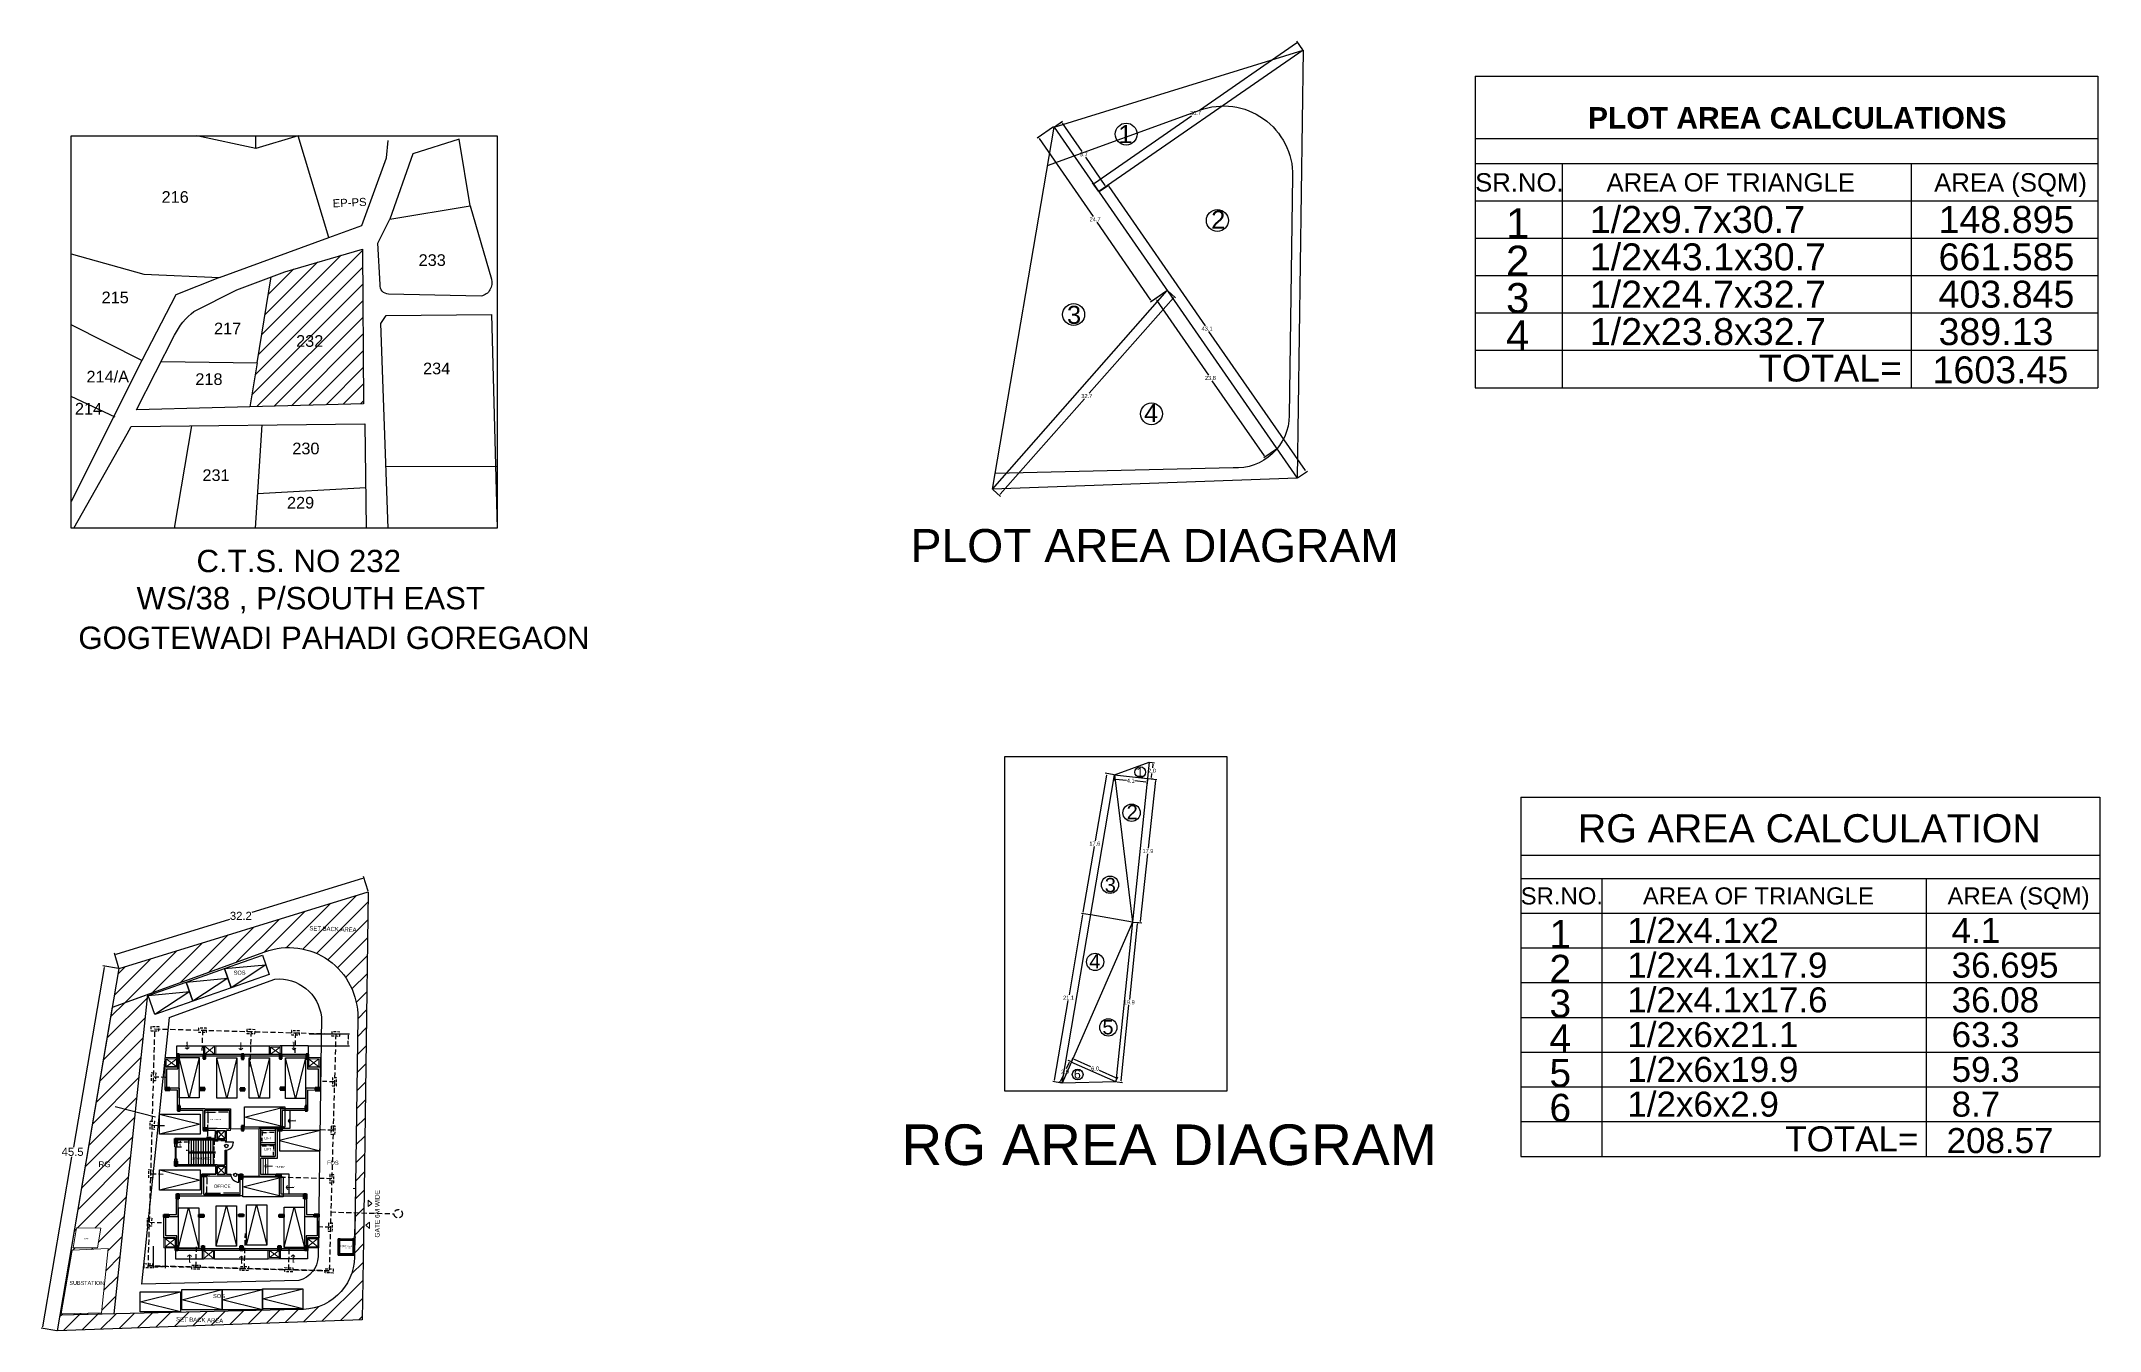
# Model space of a CAD drawing. Header units: metres. Extents: x 15463 to 32022, y 1223 to 33962.
# Drawn here: x 29438.4 to 29693.1, y 4351.7 to 4511.3 of the extents above; entities that cross this region are included whole.
import ezdxf

# ---------------------------------------------------------------- set-up
doc = ezdxf.new("R2010")
doc.units = ezdxf.units.M
doc.header["$LTSCALE"] = 0.1
doc.linetypes.add('DASHED2', pattern=[9.525, 6.35, -3.175])
doc.linetypes.add('HIDDEN2', pattern=[4.7625, 3.175, -1.5875])
doc.layers.add('COLUMN', color=7, linetype='Continuous', lineweight=40)
doc.layers.add('text', color=7, linetype='Continuous', lineweight=5)
doc.layers.add('window', color=150, linetype='Continuous')
doc.styles.add('20 scale', font='ARIALN.TTF')
doc.styles.get("Standard").update_dxf_attribs({"font": 'arial.ttf'})
doc.dimstyles.get("Standard").update_dxf_attribs({"dimtxt": 0.1, "dimasz": 0.18, "dimexe": 0.18, "dimexo": 0.0625, "dimgap": 0.09, "dimtad": 0, "dimtih": 1, "dimtoh": 1, "dimdec": 1, "dimzin": 0, "dimdsep": 46, "dimtxsty": 'Standard', "dimcen": 0.09, "dimadec": 0, "dimazin": 0, "dimtfac": 1, "dimtdec": 1, "dimtofl": 0, "dimtmove": 0, "dimatfit": 3, "dimfxl": 1, "dimtolj": 1, "dimtzin": 0, "dimarcsym": 0})
pattern_1 = [(45, (331.8725, 311.119), (-1.100081375, 1.100081375), [])]

msp = doc.modelspace()

# ---------------------------------------------------------------- texts
for s, height, p in [('1', 2.24, (29571.68, 4498.68)), ('SR.NO.', 2.276, (29615.83, 4492.69)), ('AREA OF TRIANGLE', 2.2763, (29632.09, 4492.69)), ('AREA (SQM)', 2.276, (29672.64, 4492.69)), ('216', 1.443, (29453.28, 4491.3)), ('2', 2.24, (29583.17, 4488.09)), ('1', 3.7, (29619.66, 4486.92)), ('1/2x9.7x30.7', 3.3294, (29630.03, 4487.58)), ('148.895', 3.329, (29673.18, 4487.58)), ('1/2x43.1x30.7', 3.3294, (29630.03, 4482.95)), ('661.585', 3.329, (29673.18, 4482.95)), ('233', 1.443, (29485.09, 4483.49)), ('2', 3.7, (29619.66, 4482.3)), ('3', 3.7, (29619.66, 4477.67)), ('1/2x24.7x32.7', 3.3294, (29630.03, 4478.33)), ('403.845', 3.329, (29673.18, 4478.33)), ('215', 1.443, (29445.86, 4478.87)), ('3', 2.24, (29565.33, 4476.32)), ('217', 1.443, (29459.77, 4475.03)), ('4', 3.7, (29619.66, 4473.05)), ('1/2x23.8x32.7', 3.3294, (29630.03, 4473.7)), ('389.13', 3.329, (29673.18, 4473.7)), ('232', 1.443, (29469.93, 4473.48)), ('234', 1.443, (29485.64, 4470.08)), ('TOTAL=', 3.329, (29650.95, 4469.19)), ('1603.45', 3.329, (29672.43, 4468.97)), ('214/A', 1.443, (29443.99, 4469.07)), ('218', 1.443, (29457.46, 4468.76)), ('214', 1.443, (29442.56, 4465.1)), ('4', 2.24, (29574.86, 4464.16)), ('230', 1.443, (29469.46, 4460.18)), ('231', 1.443, (29458.34, 4456.88)), ('229', 1.443, (29468.8, 4453.47)), ('PLOT AREA DIAGRAM', 4.0957, (29545.98, 4446.84)), ('1', 1.1, (29573.92, 4420.3)), ('2', 1.77, (29572.71, 4415.02)), ('RG AREA CALCULATION', 3.4814, (29628.54, 4412.17)), ('3', 1.77, (29570, 4406)), ('SR.NO.', 2.117, (29621.47, 4404.48)), ('AREA OF TRIANGLE', 2.1167, (29636.59, 4404.48)), ('AREA (SQM)', 2.117, (29674.29, 4404.48)), ('1', 3.44, (29625.03, 4399.11)), ('1/2x4.1x2', 3.096, (29634.67, 4399.73)), ('4.1', 3.096, (29674.8, 4399.73)), ('4', 1.77, (29568.08, 4396.56)), ('2', 3.44, (29625.03, 4394.81)), ('1/2x4.1x17.9', 3.096, (29634.67, 4395.43)), ('36.695', 3.096, (29674.8, 4395.43)), ('3', 3.44, (29625.03, 4390.51)), ('1/2x4.1x17.6', 3.096, (29634.67, 4391.13)), ('36.08', 3.096, (29674.8, 4391.13)), ('5', 1.77, (29569.71, 4388.41)), ('4', 3.44, (29625.03, 4386.21)), ('1/2x6x21.1', 3.096, (29634.67, 4386.83)), ('63.3', 3.096, (29674.8, 4386.83)), ('5', 3.44, (29625.03, 4381.91)), ('1/2x6x19.9', 3.096, (29634.67, 4382.53)), ('59.3', 3.096, (29674.8, 4382.53)), ('6', 1.1, (29566.18, 4382.93)), ('6', 3.44, (29625.03, 4377.61)), ('1/2x6x2.9', 3.096, (29634.67, 4378.23)), ('8.7', 3.096, (29674.8, 4378.23)), ('METER ROOM', 0.132, (29459.36, 4377.82)), ('RG AREA DIAGRAM', 5.024, (29544.82, 4372.24)), ('TOTAL=', 3.096, (29654.22, 4373.93)), ('208.57', 3.096, (29674.18, 4373.72)), ('D3', 0.157, (29461.16, 4374.54)), ('OFFICE', 0.4, (29459.76, 4369.43))]:
    msp.add_text(s, height=height).set_placement(p)
at = {"color": 251, "true_color": 0x636466}
msp.add_text('D1', height=0.157, dxfattribs=at).set_placement((29462.28, 4370.95))
at = {"linetype": 'Continuous', "lineweight": 9, "ltscale": 50, "insert": (29629.79, 4501.79), "char_height": 2.6597, "attachment_point": 4, "style": '20 scale'}
msp.add_mtext_dynamic_manual_height_columns('{\\fArial|b1|i0|c0|p34;PLOT AREA CALCULATIONS}', width=7626.8059, gutter_width=1125, heights=[960.89], dxfattribs=at)
for s, width, insert, char_height, attachment_point, rotation in [('LIFT', 0.0198, (29465.99, 4374.33), 0.3, 1, 0.5), ('LIFT', 0.0198, (29466.02, 4375.72), 0.3, 1, 0.5), ('STAIRCASE', 0.0198, (29456.97, 4373.2), 0.3, 1, 0.5), ('{\\fCentury Gothic|b1|i0|c0|p34;SECURITY CABIN\\P\\pi-0.32,l0.48,t0.48;\\fCentury Gothic|b0|i0|c0|p34;\\H0.6x;1.70 M  X  1.70 M}', 4.2484, (29476.14, 4361.92), 0.16, 8, 359.6729)]:
    msp.add_mtext_dynamic_manual_height_columns(s, width=width, gutter_width=1, heights=[0], dxfattribs=dict(insert=insert, char_height=char_height, attachment_point=attachment_point, rotation=rotation))
at = {"layer": 'text'}
for s, height, rotation, p in [('EP-PS', 1.001, 2.7223, (29474.48, 4490.73)), ('SET BACK AREA', 0.5259, 358.0926, (29471.57, 4401.28)), ('SLOPE 1:10', 0.103, 90, (29456.4, 4386.76)), ('SLOPE 1:10', 0.103, 90, (29463.03, 4386.69)), ('SLOPE 1:10', 0.103, 90, (29469.61, 4386.7)), ('GATE 6M WIDE', 0.5787, 90, (29480.26, 4363.27)), ('SLOPE 1:10', 0.103, 270, (29456.79, 4360.92)), ('SLOPE 1:10', 0.103, 270, (29463.21, 4360.79)), ('SLOPE 1:10', 0.103, 270, (29469.61, 4360.92)), ('SET BACK AREA', 0.5259, 358.0926, (29455.07, 4352.91))]:
    msp.add_text(s, height=height, rotation=rotation, dxfattribs=at).set_placement(p)
for s, height, p in [('C.T.S. NO 232', 2.7629, (29457.6, 4445.6)), ('WS/38 , P/SOUTH EAST', 2.7629, (29450.19, 4441)), ('GOGTEWADI PAHADI GOREGAON', 2.7629, (29442.98, 4436.1)), ('SOS', 0.498, (29462.2, 4395.79)), ('SLOPE 1:10', 0.103, (29469.14, 4377.73)), ('RG', 0.719, (29445.47, 4371.98)), ('ENTRY', 0.26, (29467.31, 4371.86)), ('FOS', 0.498, (29473.76, 4372.28)), ('SLOPE 1:10', 0.103, (29468.9, 4369.52)), ('UGT', 0.174, (29443.71, 4363.03)), ('SUBSTATION', 0.482, (29441.88, 4357.41)), ('SOS', 0.498, (29459.65, 4355.78))]:
    msp.add_text(s, height=height, dxfattribs=at).set_placement(p)

# ---------------------------------------------------------------- blocks, each defined once
blk = doc.blocks.new('*D83')
at = {"color": 0, "lineweight": -2, "transparency": 16777216}
for p, q in [((29571.2, 4420.45), (29571.14, 4419.84)), ((29571.34, 4420), (29572.7, 4419.86)), ((29575.3, 4420.02), (29575.23, 4419.41)), ((29575.07, 4419.61), (29573.71, 4419.76))]:
    blk.add_line(p, q, dxfattribs=at)
at = {"color": 0, "transparency": 16777216}
for points in [[(29571.34, 4420.03), (29571.33, 4419.97), (29571.16, 4420.02)], [(29575.08, 4419.64), (29575.07, 4419.58), (29575.25, 4419.59)]]:
    blk.add_solid(points, dxfattribs=at)
at = {"layer": 'Defpoints', "color": 0, "transparency": 16777216}
for p in [(29571.21, 4420.51), (29575.3, 4420.08), (29575.25, 4419.59)]:
    blk.add_point(p, dxfattribs=at)
at = {"color": 0, "transparency": 16777216, "insert": (29573.21, 4419.81), "char_height": 0.5, "attachment_point": 5}
blk.add_mtext('\\A1;4.1', dxfattribs=at)
blk = doc.blocks.new('*D84')
at = {"color": 0, "lineweight": -2, "transparency": 16777216}
for p, q in [((29575.37, 4420.07), (29575.93, 4420.02)), ((29575.58, 4422.07), (29576.14, 4422.01)), ((29575.77, 4420.21), (29575.82, 4420.68)), ((29575.94, 4421.85), (29575.89, 4421.38))]:
    blk.add_line(p, q, dxfattribs=at)
at = {"color": 0, "transparency": 16777216}
for points in [[(29575.74, 4420.22), (29575.8, 4420.21), (29575.75, 4420.03)], [(29575.91, 4421.85), (29575.97, 4421.84), (29575.96, 4422.03)]]:
    blk.add_solid(points, dxfattribs=at)
at = {"layer": 'Defpoints', "color": 0, "transparency": 16777216}
for p in [(29575.3, 4420.08), (29575.51, 4422.07), (29575.96, 4422.03)]:
    blk.add_point(p, dxfattribs=at)
at = {"color": 0, "transparency": 16777216, "insert": (29575.85, 4421.03), "char_height": 0.5, "attachment_point": 5}
blk.add_mtext('\\A1;2.0', dxfattribs=at)
blk = doc.blocks.new('*D85')
at = {"color": 0, "lineweight": -2, "transparency": 16777216}
for p, q in [((29575.37, 4420.07), (29576.46, 4419.96)), ((29576.26, 4419.8), (29575.38, 4411.44)), ((29574.43, 4402.38), (29575.31, 4410.75)), ((29573.5, 4402.3), (29574.59, 4402.19))]:
    blk.add_line(p, q, dxfattribs=at)
at = {"color": 0, "transparency": 16777216}
for points in [[(29576.23, 4419.8), (29576.29, 4419.8), (29576.28, 4419.98)], [(29574.4, 4402.39), (29574.46, 4402.38), (29574.41, 4402.21)]]:
    blk.add_solid(points, dxfattribs=at)
at = {"layer": 'Defpoints', "color": 0, "transparency": 16777216}
for p in [(29575.3, 4420.08), (29573.44, 4402.31), (29574.41, 4402.21)]:
    blk.add_point(p, dxfattribs=at)
at = {"color": 0, "transparency": 16777216, "insert": (29575.34, 4411.09), "char_height": 0.5, "attachment_point": 5}
blk.add_mtext('\\A1;17.9', dxfattribs=at)
blk = doc.blocks.new('*D86')
at = {"color": 0, "lineweight": -2, "transparency": 16777216}
for p, q in [((29570.21, 4420.5), (29568.82, 4412.36)), ((29571.15, 4420.52), (29570.06, 4420.71)), ((29567.32, 4403.53), (29568.71, 4411.67)), ((29568.2, 4403.2), (29567.11, 4403.38))]:
    blk.add_line(p, q, dxfattribs=at)
at = {"color": 0, "transparency": 16777216}
for points in [[(29570.18, 4420.5), (29570.24, 4420.49), (29570.24, 4420.68)], [(29567.29, 4403.54), (29567.35, 4403.53), (29567.29, 4403.35)]]:
    blk.add_solid(points, dxfattribs=at)
at = {"layer": 'Defpoints', "color": 0, "transparency": 16777216}
for p in [(29570.24, 4420.68), (29571.21, 4420.51), (29568.26, 4403.19)]:
    blk.add_point(p, dxfattribs=at)
at = {"color": 0, "transparency": 16777216, "insert": (29568.77, 4412.01), "char_height": 0.5, "attachment_point": 5}
blk.add_mtext('\\A1;17.6', dxfattribs=at)
blk = doc.blocks.new('*D87')
at = {"color": 0, "lineweight": -2, "transparency": 16777216}
for p, q in [((29565.87, 4385.01), (29566.11, 4385.55)), ((29566.2, 4385.32), (29568.25, 4384.42)), ((29571.39, 4383.05), (29569.34, 4383.94)), ((29571.39, 4382.6), (29571.63, 4383.14))]:
    blk.add_line(p, q, dxfattribs=at)
at = {"color": 0, "transparency": 16777216}
for points in [[(29566.22, 4385.34), (29566.19, 4385.29), (29566.04, 4385.39)], [(29571.4, 4383.08), (29571.38, 4383.02), (29571.55, 4382.98)]]:
    blk.add_solid(points, dxfattribs=at)
at = {"layer": 'Defpoints', "color": 0, "transparency": 16777216}
for p in [(29565.85, 4384.96), (29571.36, 4382.54), (29571.55, 4382.98)]:
    blk.add_point(p, dxfattribs=at)
at = {"color": 0, "transparency": 16777216, "insert": (29568.8, 4384.18), "char_height": 0.5, "attachment_point": 5}
blk.add_mtext('\\A1;6.0', dxfattribs=at)
blk = doc.blocks.new('*D88')
at = {"color": 0, "lineweight": -2, "transparency": 16777216}
for p, q in [((29573.5, 4402.3), (29574.21, 4402.23)), ((29574.01, 4402.07), (29573.06, 4392.71)), ((29572.04, 4382.66), (29572.99, 4392.02)), ((29571.49, 4382.54), (29572.2, 4382.46))]:
    blk.add_line(p, q, dxfattribs=at)
at = {"color": 0, "transparency": 16777216}
for points in [[(29573.98, 4402.07), (29574.04, 4402.06), (29574.03, 4402.25)], [(29572.01, 4382.67), (29572.07, 4382.66), (29572.02, 4382.48)]]:
    blk.add_solid(points, dxfattribs=at)
at = {"layer": 'Defpoints', "color": 0, "transparency": 16777216}
for p in [(29573.44, 4402.31), (29574.03, 4402.25), (29571.43, 4382.54)]:
    blk.add_point(p, dxfattribs=at)
at = {"color": 0, "transparency": 16777216, "insert": (29573.03, 4392.37), "char_height": 0.5, "attachment_point": 5}
blk.add_mtext('\\A1;19.9', dxfattribs=at)
blk = doc.blocks.new('*D89')
at = {"color": 0, "lineweight": -2, "transparency": 16777216}
for p, q in [((29565.59, 4384.94), (29565.24, 4384.14)), ((29565.82, 4385.04), (29565.49, 4385.18)), ((29564.67, 4382.41), (29564.34, 4382.55)), ((29564.58, 4382.64), (29564.93, 4383.45))]:
    blk.add_line(p, q, dxfattribs=at)
at = {"color": 0, "transparency": 16777216}
for points in [[(29565.56, 4384.95), (29565.61, 4384.93), (29565.66, 4385.11)], [(29564.55, 4382.65), (29564.61, 4382.63), (29564.51, 4382.48)]]:
    blk.add_solid(points, dxfattribs=at)
at = {"layer": 'Defpoints', "color": 0, "transparency": 16777216}
for p in [(29565.87, 4385.01), (29564.51, 4382.48), (29564.72, 4382.38)]:
    blk.add_point(p, dxfattribs=at)
at = {"color": 0, "transparency": 16777216, "insert": (29565.08, 4383.79), "char_height": 0.5, "attachment_point": 5}
blk.add_mtext('\\A1;2.9', dxfattribs=at)
blk = doc.blocks.new('*D90')
at = {"color": 0, "lineweight": -2, "transparency": 16777216}
for p, q in [((29567.26, 4403.18), (29565.58, 4393.29)), ((29568.2, 4403.2), (29567.11, 4403.38)), ((29563.78, 4382.73), (29565.46, 4392.61)), ((29564.66, 4382.39), (29563.58, 4382.58))]:
    blk.add_line(p, q, dxfattribs=at)
at = {"color": 0, "transparency": 16777216}
for points in [[(29567.23, 4403.18), (29567.29, 4403.17), (29567.29, 4403.35)], [(29563.75, 4382.73), (29563.81, 4382.72), (29563.75, 4382.55)]]:
    blk.add_solid(points, dxfattribs=at)
at = {"layer": 'Defpoints', "color": 0, "transparency": 16777216}
for p in [(29567.29, 4403.35), (29568.26, 4403.19), (29564.72, 4382.38)]:
    blk.add_point(p, dxfattribs=at)
at = {"color": 0, "transparency": 16777216, "insert": (29565.52, 4392.95), "char_height": 0.5, "attachment_point": 5}
blk.add_mtext('\\A1;21.1', dxfattribs=at)
blk = doc.blocks.new('*D324')
at = {"color": 0, "lineweight": -2, "transparency": 16777216}
for p, q in [((29478.14, 4407.71), (29464.47, 4403.5)), ((29478.83, 4406.11), (29478.26, 4407.94)), ((29447.67, 4398.32), (29461.71, 4402.65)), ((29448.01, 4396.61), (29447.45, 4398.44))]:
    blk.add_line(p, q, dxfattribs=at)
at = {"color": 0, "transparency": 16777216}
for points in [[(29478.13, 4407.74), (29478.15, 4407.69), (29478.32, 4407.77)], [(29447.66, 4398.35), (29447.68, 4398.29), (29447.5, 4398.26)]]:
    blk.add_solid(points, dxfattribs=at)
at = {"layer": 'Defpoints', "color": 0, "transparency": 16777216}
for p in [(29478.32, 4407.77), (29478.85, 4406.05), (29448.03, 4396.55)]:
    blk.add_point(p, dxfattribs=at)
at = {"color": 0, "transparency": 16777216, "insert": (29463.09, 4403.07), "char_height": 1, "attachment_point": 5}
blk.add_mtext('\\A1;32.2', dxfattribs=at)
blk = doc.blocks.new('*D323')
at = {"color": 0, "lineweight": -2, "transparency": 16777216}
for p, q in [((29446.16, 4396.68), (29442.37, 4374.46)), ((29447.97, 4396.56), (29446.01, 4396.89)), ((29438.59, 4352.22), (29442.17, 4373.27)), ((29440.34, 4351.74), (29438.38, 4352.07))]:
    blk.add_line(p, q, dxfattribs=at)
at = {"color": 0, "transparency": 16777216}
for points in [[(29446.13, 4396.69), (29446.18, 4396.68), (29446.19, 4396.86)], [(29438.56, 4352.22), (29438.62, 4352.21), (29438.56, 4352.04)]]:
    blk.add_solid(points, dxfattribs=at)
at = {"layer": 'Defpoints', "color": 0, "transparency": 16777216}
for p in [(29448.03, 4396.55), (29438.56, 4352.04), (29440.4, 4351.73)]:
    blk.add_point(p, dxfattribs=at)
at = {"color": 0, "transparency": 16777216, "insert": (29442.27, 4373.87), "char_height": 1, "attachment_point": 5}
blk.add_mtext('\\A1;45.5', dxfattribs=at)
blk = doc.blocks.new('*D326')
at = {"color": 0, "lineweight": -2, "transparency": 16777216}
for p, q in [((29459.73, 4375.36), (29459.97, 4375.36)), ((29459.79, 4375.18), (29459.79, 4374.75)), ((29459.79, 4374.04), (29459.79, 4374.48)), ((29459.73, 4373.86), (29459.97, 4373.86))]:
    blk.add_line(p, q, dxfattribs=at)
at = {"color": 0, "transparency": 16777216}
for points in [[(29459.76, 4375.18), (29459.82, 4375.18), (29459.79, 4375.36)], [(29459.76, 4374.04), (29459.82, 4374.04), (29459.79, 4373.86)]]:
    blk.add_solid(points, dxfattribs=at)
at = {"layer": 'Defpoints', "color": 0, "transparency": 16777216}
for p in [(29459.67, 4375.36), (29459.67, 4373.86), (29459.79, 4373.86)]:
    blk.add_point(p, dxfattribs=at)
at = {"color": 0, "transparency": 16777216, "insert": (29459.79, 4374.61), "char_height": 0.09, "attachment_point": 5}
blk.add_mtext('\\A1;1.5', dxfattribs=at)
blk = doc.blocks.new('*D327')
at = {"color": 0, "lineweight": -2, "transparency": 16777216}
for p, q in [((29459.73, 4373.76), (29459.97, 4373.76)), ((29459.73, 4372.26), (29459.97, 4372.26)), ((29459.79, 4373.58), (29459.79, 4373.15)), ((29459.79, 4372.44), (29459.79, 4372.88))]:
    blk.add_line(p, q, dxfattribs=at)
at = {"color": 0, "transparency": 16777216}
for points in [[(29459.76, 4373.58), (29459.82, 4373.58), (29459.79, 4373.76)], [(29459.76, 4372.44), (29459.82, 4372.44), (29459.79, 4372.26)]]:
    blk.add_solid(points, dxfattribs=at)
at = {"layer": 'Defpoints', "color": 0, "transparency": 16777216}
for p in [(29459.67, 4373.76), (29459.67, 4372.26), (29459.79, 4372.26)]:
    blk.add_point(p, dxfattribs=at)
at = {"color": 0, "transparency": 16777216, "insert": (29459.79, 4373.01), "char_height": 0.09, "attachment_point": 5}
blk.add_mtext('\\A1;1.5', dxfattribs=at)
blk = doc.blocks.new('*D328')
at = {"color": 0, "lineweight": -2, "transparency": 16777216}
for p, q in [((29456.67, 4373.93), (29456.67, 4374.22)), ((29456.97, 4373.93), (29456.97, 4374.22)), ((29456.49, 4374.04), (29456.31, 4374.04)), ((29457.15, 4374.04), (29457.33, 4374.04))]:
    blk.add_line(p, q, dxfattribs=at)
at = {"color": 0, "transparency": 16777216}
for points in [[(29456.49, 4374.07), (29456.49, 4374.01), (29456.67, 4374.04)], [(29457.15, 4374.07), (29457.15, 4374.01), (29456.97, 4374.04)]]:
    blk.add_solid(points, dxfattribs=at)
at = {"layer": 'Defpoints', "color": 0, "transparency": 16777216}
for p in [(29456.67, 4373.86), (29456.97, 4374.04), (29456.97, 4373.86)]:
    blk.add_point(p, dxfattribs=at)
at = {"color": 0, "transparency": 16777216, "insert": (29456.82, 4374.04), "char_height": 0.05, "attachment_point": 5}
blk.add_mtext('\\A1;0.3', dxfattribs=at)
blk = doc.blocks.new('*D329')
at = {"color": 0, "lineweight": -2, "transparency": 16777216}
for p, q in [((29455.23, 4375.36), (29455.76, 4375.36)), ((29455.23, 4374.51), (29455.76, 4374.51)), ((29455.58, 4375.18), (29455.58, 4375.07)), ((29455.58, 4374.69), (29455.58, 4374.8))]:
    blk.add_line(p, q, dxfattribs=at)
at = {"color": 0, "transparency": 16777216}
for points in [[(29455.55, 4375.18), (29455.61, 4375.18), (29455.58, 4375.36)], [(29455.55, 4374.69), (29455.61, 4374.69), (29455.58, 4374.51)]]:
    blk.add_solid(points, dxfattribs=at)
at = {"layer": 'Defpoints', "color": 0, "transparency": 16777216}
for p in [(29455.17, 4375.36), (29455.17, 4374.51), (29455.58, 4374.51)]:
    blk.add_point(p, dxfattribs=at)
at = {"color": 0, "transparency": 16777216, "insert": (29455.58, 4374.94), "char_height": 0.09, "attachment_point": 5}
blk.add_mtext('\\A1;0.9', dxfattribs=at)
blk = doc.blocks.new('*D330')
at = {"color": 0, "lineweight": -2, "transparency": 16777216}
for p, q in [((29455.17, 4375.3), (29455.17, 4374.91)), ((29455.35, 4375.09), (29455.75, 4375.09)), ((29456.49, 4375.09), (29456.08, 4375.09)), ((29456.67, 4375.3), (29456.67, 4374.91))]:
    blk.add_line(p, q, dxfattribs=at)
at = {"color": 0, "transparency": 16777216}
for points in [[(29455.35, 4375.12), (29455.35, 4375.06), (29455.17, 4375.09)], [(29456.49, 4375.12), (29456.49, 4375.06), (29456.67, 4375.09)]]:
    blk.add_solid(points, dxfattribs=at)
at = {"layer": 'Defpoints', "color": 0, "transparency": 16777216}
for p in [(29455.17, 4375.36), (29456.67, 4375.36), (29456.67, 4375.09)]:
    blk.add_point(p, dxfattribs=at)
at = {"color": 0, "transparency": 16777216, "insert": (29455.92, 4375.09), "char_height": 0.09, "attachment_point": 5}
blk.add_mtext('\\A1;1.5', dxfattribs=at)
blk = doc.blocks.new('*D331')
at = {"color": 0, "lineweight": -2, "transparency": 16777216}
for p, q in [((29459.67, 4375.3), (29459.67, 4375.05)), ((29459.85, 4375.23), (29460.3, 4375.23)), ((29460.99, 4375.23), (29460.64, 4375.23)), ((29461.17, 4375.3), (29461.17, 4375.05))]:
    blk.add_line(p, q, dxfattribs=at)
at = {"color": 0, "transparency": 16777216}
for points in [[(29459.85, 4375.26), (29459.85, 4375.2), (29459.67, 4375.23)], [(29460.99, 4375.26), (29460.99, 4375.2), (29461.17, 4375.23)]]:
    blk.add_solid(points, dxfattribs=at)
at = {"layer": 'Defpoints', "color": 0, "transparency": 16777216}
for p in [(29459.67, 4375.36), (29461.17, 4375.36), (29461.17, 4375.23)]:
    blk.add_point(p, dxfattribs=at)
at = {"color": 0, "transparency": 16777216, "insert": (29460.47, 4375.23), "char_height": 0.09, "attachment_point": 5}
blk.add_mtext('\\A1;1.5', dxfattribs=at)
blk = doc.blocks.new('*D332')
at = {"color": 0, "lineweight": -2, "transparency": 16777216}
for p, q in [((29460.22, 4375.51), (29460.61, 4375.51)), ((29460.23, 4376.51), (29460.61, 4376.51)), ((29460.43, 4376.33), (29460.43, 4376.16)), ((29460.43, 4375.69), (29460.43, 4375.87))]:
    blk.add_line(p, q, dxfattribs=at)
at = {"color": 0, "transparency": 16777216}
for points in [[(29460.4, 4376.33), (29460.46, 4376.33), (29460.43, 4376.51)], [(29460.4, 4375.69), (29460.46, 4375.69), (29460.43, 4375.51)]]:
    blk.add_solid(points, dxfattribs=at)
at = {"layer": 'Defpoints', "color": 0, "transparency": 16777216}
for p in [(29460.16, 4375.51), (29460.17, 4376.51), (29460.43, 4375.51)]:
    blk.add_point(p, dxfattribs=at)
at = {"color": 0, "transparency": 16777216, "insert": (29460.43, 4376.01), "char_height": 0.1, "attachment_point": 5}
blk.add_mtext('\\A1;1.0', dxfattribs=at)
blk = doc.blocks.new('*D325')
at = {"color": 0, "lineweight": -2, "transparency": 16777216}
for p, q in [((29465.54, 4376.45), (29465.54, 4376.1)), ((29465.72, 4376.28), (29466.27, 4376.28)), ((29467.16, 4376.28), (29466.62, 4376.28)), ((29467.34, 4376.45), (29467.34, 4376.1))]:
    blk.add_line(p, q, dxfattribs=at)
at = {"color": 0, "transparency": 16777216}
for points in [[(29465.72, 4376.31), (29465.72, 4376.25), (29465.54, 4376.28)], [(29467.16, 4376.31), (29467.16, 4376.25), (29467.34, 4376.28)]]:
    blk.add_solid(points, dxfattribs=at)
at = {"layer": 'Defpoints', "color": 0, "transparency": 16777216}
for p in [(29465.54, 4376.52), (29467.34, 4376.51), (29467.34, 4376.28)]:
    blk.add_point(p, dxfattribs=at)
at = {"color": 0, "transparency": 16777216, "insert": (29466.44, 4376.28), "char_height": 0.1, "attachment_point": 5}
blk.add_mtext('\\A1;1.8', dxfattribs=at)
blk = doc.blocks.new('*D333')
at = {"color": 0, "lineweight": -2, "transparency": 16777216}
for p, q in [((29465.6, 4376.51), (29465.91, 4376.51)), ((29465.6, 4375.02), (29465.91, 4375.02)), ((29465.73, 4376.33), (29465.73, 4375.9)), ((29465.73, 4375.2), (29465.73, 4375.62))]:
    blk.add_line(p, q, dxfattribs=at)
at = {"color": 0, "transparency": 16777216}
for points in [[(29465.7, 4376.33), (29465.76, 4376.33), (29465.73, 4376.51)], [(29465.7, 4375.2), (29465.76, 4375.2), (29465.73, 4375.02)]]:
    blk.add_solid(points, dxfattribs=at)
at = {"layer": 'Defpoints', "color": 0, "transparency": 16777216}
for p in [(29465.54, 4376.51), (29465.54, 4375.02), (29465.73, 4375.02)]:
    blk.add_point(p, dxfattribs=at)
at = {"color": 0, "transparency": 16777216, "insert": (29465.73, 4375.76), "char_height": 0.1, "attachment_point": 5}
blk.add_mtext('\\A1;1.5', dxfattribs=at)
blk = doc.blocks.new('*D334')
at = {"color": 0, "lineweight": -2, "transparency": 16777216}
for p, q in [((29465.54, 4374.72), (29465.54, 4374.44)), ((29465.72, 4374.62), (29466.27, 4374.62)), ((29467.16, 4374.62), (29466.62, 4374.62)), ((29467.34, 4374.72), (29467.34, 4374.44))]:
    blk.add_line(p, q, dxfattribs=at)
at = {"color": 0, "transparency": 16777216}
for points in [[(29465.72, 4374.65), (29465.72, 4374.59), (29465.54, 4374.62)], [(29467.16, 4374.65), (29467.16, 4374.59), (29467.34, 4374.62)]]:
    blk.add_solid(points, dxfattribs=at)
at = {"layer": 'Defpoints', "color": 0, "transparency": 16777216}
for p in [(29465.54, 4374.79), (29467.34, 4374.79), (29467.34, 4374.62)]:
    blk.add_point(p, dxfattribs=at)
at = {"color": 0, "transparency": 16777216, "insert": (29466.44, 4374.62), "char_height": 0.1, "attachment_point": 5}
blk.add_mtext('\\A1;1.8', dxfattribs=at)
blk = doc.blocks.new('*D335')
at = {"color": 0, "lineweight": -2, "transparency": 16777216}
for p, q in [((29465.6, 4374.79), (29467.31, 4374.79)), ((29467.13, 4374.61), (29467.13, 4374.18)), ((29465.6, 4373.29), (29467.31, 4373.29)), ((29467.13, 4373.47), (29467.13, 4373.89))]:
    blk.add_line(p, q, dxfattribs=at)
at = {"color": 0, "transparency": 16777216}
for points in [[(29467.16, 4374.61), (29467.1, 4374.61), (29467.13, 4374.79)], [(29467.16, 4373.47), (29467.1, 4373.47), (29467.13, 4373.29)]]:
    blk.add_solid(points, dxfattribs=at)
at = {"layer": 'Defpoints', "color": 0, "transparency": 16777216}
for p in [(29465.54, 4374.79), (29465.54, 4373.29), (29467.13, 4373.29)]:
    blk.add_point(p, dxfattribs=at)
at = {"color": 0, "transparency": 16777216, "insert": (29467.13, 4374.04), "char_height": 0.1, "attachment_point": 5}
blk.add_mtext('\\A1;1.5', dxfattribs=at)
blk = doc.blocks.new('ht')
h = blk.add_hatch(color=256)
h.dxf.hatch_style = 1
h.paths.add_polyline_path([(-0.88, 1.06), (-1.18, 1.06), (-1.18, 0.46), (-0.88, 0.46)])
for p, q in [((-1.18, 1.06), (-0.88, 1.06)), ((-1.18, 0.46), (-1.18, 1.06)), ((-0.88, 0.46), (-1.18, 0.46)), ((-0.88, 1.06), (-0.88, 0.46))]:
    blk.add_line(p, q)
blk = doc.blocks.new('AFF')
at = {"lineweight": 35}
for p, q in [((414.14, -199.22), (414.29, -199.22)), ((414.14, -200.72), (414.29, -200.72))]:
    blk.add_line(p, q, dxfattribs=at)
for p, q in [((414.14, -199.22), (414.14, -200.72)), ((414.29, -199.22), (414.29, -200.72))]:
    blk.add_line(p, q)
for points in [[(414.29, -200.72), (414.29, -200.97), (412.29, -200.97), (412.29, -198.97), (414.29, -198.97), (414.29, -199.22)], [(414.14, -200.72), (414.14, -200.82), (412.44, -200.82), (412.44, -199.12), (414.14, -199.12), (414.14, -199.22)]]:
    blk.add_lwpolyline(points, dxfattribs=at)
blk = doc.blocks.new('*D337')
at = {"layer": 'Defpoints', "color": 0, "transparency": 16777216}
for p in [(29458.65, 4379.05), (29461.65, 4379.05), (29461.65, 4378.8)]:
    blk.add_point(p, dxfattribs=at)
at = {"layer": 'text', "color": 0, "lineweight": -2, "transparency": 16777216}
for p, q in [((29458.65, 4378.98), (29458.65, 4378.62)), ((29458.83, 4378.8), (29459.97, 4378.8)), ((29461.47, 4378.8), (29460.33, 4378.8)), ((29461.65, 4378.98), (29461.65, 4378.62))]:
    blk.add_line(p, q, dxfattribs=at)
at = {"layer": 'text', "color": 0, "transparency": 16777216}
for points in [[(29458.83, 4378.83), (29458.83, 4378.77), (29458.65, 4378.8)], [(29461.47, 4378.83), (29461.47, 4378.77), (29461.65, 4378.8)]]:
    blk.add_solid(points, dxfattribs=at)
at = {"layer": 'text', "color": 0, "transparency": 16777216, "insert": (29460.15, 4378.8), "char_height": 0.1, "attachment_point": 5}
blk.add_mtext('\\A1;3.0', dxfattribs=at)
blk = doc.blocks.new('*D338')
at = {"layer": 'Defpoints', "color": 0, "transparency": 16777216}
for p in [(29458.65, 4379.05), (29459.02, 4375.63), (29459.48, 4375.63)]:
    blk.add_point(p, dxfattribs=at)
at = {"layer": 'text', "color": 0, "lineweight": -2, "transparency": 16777216}
for p, q in [((29458.71, 4379.05), (29459.2, 4379.05)), ((29459.02, 4378.87), (29459.02, 4377.48)), ((29459.02, 4375.81), (29459.02, 4377.2)), ((29459.41, 4375.63), (29458.84, 4375.63))]:
    blk.add_line(p, q, dxfattribs=at)
at = {"layer": 'text', "color": 0, "transparency": 16777216}
for points in [[(29458.99, 4378.87), (29459.05, 4378.87), (29459.02, 4379.05)], [(29458.99, 4375.81), (29459.05, 4375.81), (29459.02, 4375.63)]]:
    blk.add_solid(points, dxfattribs=at)
at = {"layer": 'text', "color": 0, "transparency": 16777216, "insert": (29459.02, 4377.34), "char_height": 0.1, "attachment_point": 5}
blk.add_mtext('\\A1;3.4', dxfattribs=at)
blk = doc.blocks.new('*D339')
at = {"layer": 'Defpoints', "color": 0, "transparency": 16777216}
for p in [(29458.5, 4368.58), (29463.01, 4368.74), (29463.01, 4368.55)]:
    blk.add_point(p, dxfattribs=at)
at = {"layer": 'text', "color": 0, "lineweight": -2, "transparency": 16777216}
for p, q in [((29458.5, 4368.64), (29458.5, 4368.94)), ((29458.68, 4368.76), (29460.57, 4368.75)), ((29462.83, 4368.74), (29460.94, 4368.75)), ((29463.01, 4368.62), (29463.01, 4368.92))]:
    blk.add_line(p, q, dxfattribs=at)
at = {"layer": 'text', "color": 0, "transparency": 16777216}
for points in [[(29458.68, 4368.79), (29458.68, 4368.73), (29458.5, 4368.76)], [(29462.83, 4368.77), (29462.83, 4368.71), (29463.01, 4368.74)]]:
    blk.add_solid(points, dxfattribs=at)
at = {"layer": 'text', "color": 0, "transparency": 16777216, "insert": (29460.76, 4368.75), "char_height": 0.1, "attachment_point": 5}
blk.add_mtext('\\A1;4.5', dxfattribs=at)
blk = doc.blocks.new('*D340')
at = {"layer": 'Defpoints', "color": 0, "transparency": 16777216}
for p in [(29459.33, 4370.88), (29458.87, 4368.58), (29459.33, 4368.58)]:
    blk.add_point(p, dxfattribs=at)
at = {"layer": 'text', "color": 0, "lineweight": -2, "transparency": 16777216}
for p, q in [((29459.27, 4370.88), (29458.69, 4370.88)), ((29458.87, 4370.7), (29458.87, 4369.87)), ((29458.87, 4368.76), (29458.87, 4369.59)), ((29459.27, 4368.58), (29458.69, 4368.58))]:
    blk.add_line(p, q, dxfattribs=at)
at = {"layer": 'text', "color": 0, "transparency": 16777216}
for points in [[(29458.84, 4370.7), (29458.9, 4370.7), (29458.87, 4370.88)], [(29458.84, 4368.76), (29458.9, 4368.76), (29458.87, 4368.58)]]:
    blk.add_solid(points, dxfattribs=at)
at = {"layer": 'text', "color": 0, "transparency": 16777216, "insert": (29458.87, 4369.73), "char_height": 0.1, "attachment_point": 5}
blk.add_mtext('\\A1;2.3', dxfattribs=at)
blk = doc.blocks.new('*D425')
at = {"layer": 'Defpoints', "color": 0, "transparency": 16777216}
for p in [(29471.48, 4388.48), (29471.48, 4386.98), (29476.37, 4388.48)]:
    blk.add_point(p, dxfattribs=at)
at = {"layer": 'text', "color": 0, "lineweight": -2, "transparency": 16777216}
for p, q in [((29471.54, 4388.48), (29476.55, 4388.48)), ((29471.54, 4386.98), (29476.55, 4386.98)), ((29476.37, 4388.3), (29476.37, 4387.87)), ((29476.37, 4387.16), (29476.37, 4387.58))]:
    blk.add_line(p, q, dxfattribs=at)
at = {"layer": 'text', "color": 0, "transparency": 16777216}
for points in [[(29476.34, 4388.3), (29476.4, 4388.3), (29476.37, 4388.48)], [(29476.34, 4387.16), (29476.4, 4387.16), (29476.37, 4386.98)]]:
    blk.add_solid(points, dxfattribs=at)
at = {"layer": 'text', "color": 0, "transparency": 16777216, "insert": (29476.37, 4387.73), "char_height": 0.1, "attachment_point": 5}
blk.add_mtext('\\A1;1.5', dxfattribs=at)
blk = doc.blocks.new('*D426')
at = {"layer": 'Defpoints', "color": 0, "transparency": 16777216}
for p in [(29452.23, 4362.28), (29453.72, 4362.13), (29452.23, 4359.65)]:
    blk.add_point(p, dxfattribs=at)
at = {"layer": 'text', "color": 0, "lineweight": -2, "transparency": 16777216}
for p, q in [((29452.23, 4362.22), (29452.23, 4359.47)), ((29453.72, 4362.06), (29453.72, 4359.47)), ((29452.41, 4359.65), (29452.8, 4359.65)), ((29453.54, 4359.65), (29453.15, 4359.65))]:
    blk.add_line(p, q, dxfattribs=at)
at = {"layer": 'text', "color": 0, "transparency": 16777216}
for points in [[(29452.41, 4359.68), (29452.41, 4359.62), (29452.23, 4359.65)], [(29453.54, 4359.68), (29453.54, 4359.62), (29453.72, 4359.65)]]:
    blk.add_solid(points, dxfattribs=at)
at = {"layer": 'text', "color": 0, "transparency": 16777216, "insert": (29452.97, 4359.65), "char_height": 0.1, "attachment_point": 5}
blk.add_mtext('\\A1;1.5', dxfattribs=at)
blk = doc.blocks.new('*D91')
at = {"color": 0, "lineweight": -2, "transparency": 16777216}
for p, q in [((29593.72, 4511.05), (29581.73, 4502.74)), ((29594.5, 4510.23), (29593.76, 4511.3)), ((29568.74, 4493.75), (29580.73, 4502.05)), ((29569.23, 4492.73), (29568.49, 4493.79))]:
    blk.add_line(p, q, dxfattribs=at)
at = {"color": 0, "transparency": 16777216}
for points in [[(29593.7, 4511.07), (29593.74, 4511.02), (29593.87, 4511.15)], [(29568.72, 4493.77), (29568.76, 4493.72), (29568.59, 4493.65)]]:
    blk.add_solid(points, dxfattribs=at)
at = {"layer": 'Defpoints', "color": 0, "transparency": 16777216}
for p in [(29594.54, 4510.18), (29568.59, 4493.65), (29569.26, 4492.68)]:
    blk.add_point(p, dxfattribs=at)
at = {"color": 0, "transparency": 16777216, "insert": (29581.23, 4502.4), "char_height": 0.5, "attachment_point": 5}
blk.add_mtext('\\A1;30.7', dxfattribs=at)
blk = doc.blocks.new('*D92')
at = {"color": 0, "lineweight": -2, "transparency": 16777216}
for p, q in [((29563.77, 4500.71), (29564.78, 4501.41)), ((29564.74, 4501.16), (29567.17, 4497.65)), ((29570.07, 4493.46), (29567.64, 4496.96)), ((29569.31, 4492.71), (29570.32, 4493.41))]:
    blk.add_line(p, q, dxfattribs=at)
at = {"color": 0, "transparency": 16777216}
for points in [[(29564.76, 4501.18), (29564.71, 4501.15), (29564.63, 4501.31)], [(29570.1, 4493.47), (29570.05, 4493.44), (29570.18, 4493.31)]]:
    blk.add_solid(points, dxfattribs=at)
at = {"layer": 'Defpoints', "color": 0, "transparency": 16777216}
for p in [(29563.72, 4500.68), (29569.26, 4492.68), (29570.18, 4493.31)]:
    blk.add_point(p, dxfattribs=at)
at = {"color": 0, "transparency": 16777216, "insert": (29567.41, 4497.31), "char_height": 0.5, "attachment_point": 5}
blk.add_mtext('\\A1;9.7', dxfattribs=at)
blk = doc.blocks.new('*D93')
at = {"color": 0, "lineweight": -2, "transparency": 16777216}
for p, q in [((29569.31, 4492.71), (29570.53, 4493.55)), ((29570.49, 4493.3), (29582.42, 4476.08)), ((29594.83, 4458.16), (29582.89, 4475.39)), ((29593.86, 4457.27), (29595.08, 4458.11))]:
    blk.add_line(p, q, dxfattribs=at)
at = {"color": 0, "transparency": 16777216}
for points in [[(29570.51, 4493.32), (29570.46, 4493.29), (29570.38, 4493.45)], [(29594.85, 4458.18), (29594.8, 4458.14), (29594.93, 4458.01)]]:
    blk.add_solid(points, dxfattribs=at)
at = {"layer": 'Defpoints', "color": 0, "transparency": 16777216}
for p in [(29569.26, 4492.68), (29593.81, 4457.24), (29594.93, 4458.01)]:
    blk.add_point(p, dxfattribs=at)
at = {"color": 0, "transparency": 16777216, "insert": (29582.66, 4475.73), "char_height": 0.5, "attachment_point": 5}
blk.add_mtext('\\A1;43.1', dxfattribs=at)
blk = doc.blocks.new('*D94')
at = {"color": 0, "lineweight": -2, "transparency": 16777216}
for p, q in [((29578.49, 4479.54), (29568.08, 4467.73)), ((29577.79, 4480.39), (29578.74, 4479.55)), ((29557.07, 4455.24), (29567.48, 4467.04)), ((29556.14, 4455.82), (29557.09, 4454.98))]:
    blk.add_line(p, q, dxfattribs=at)
at = {"color": 0, "transparency": 16777216}
for points in [[(29578.46, 4479.56), (29578.51, 4479.52), (29578.6, 4479.67)], [(29557.05, 4455.26), (29557.1, 4455.22), (29556.96, 4455.1)]]:
    blk.add_solid(points, dxfattribs=at)
at = {"layer": 'Defpoints', "color": 0, "transparency": 16777216}
for p in [(29577.74, 4480.43), (29556.1, 4455.86), (29556.96, 4455.1)]:
    blk.add_point(p, dxfattribs=at)
at = {"color": 0, "transparency": 16777216, "insert": (29567.78, 4467.39), "char_height": 0.5, "attachment_point": 5}
blk.add_mtext('\\A1;32.7', dxfattribs=at)
blk = doc.blocks.new('*D95')
at = {"color": 0, "lineweight": -2, "transparency": 16777216}
for p, q in [((29577.69, 4480.39), (29576.14, 4479.32)), ((29576.39, 4479.27), (29582.83, 4469.98)), ((29589.75, 4459.99), (29583.31, 4469.29)), ((29591.25, 4460.82), (29589.7, 4459.74))]:
    blk.add_line(p, q, dxfattribs=at)
at = {"color": 0, "transparency": 16777216}
for points in [[(29576.42, 4479.29), (29576.37, 4479.26), (29576.29, 4479.42)], [(29589.77, 4460.01), (29589.72, 4459.98), (29589.85, 4459.85)]]:
    blk.add_solid(points, dxfattribs=at)
at = {"layer": 'Defpoints', "color": 0, "transparency": 16777216}
for p in [(29577.74, 4480.43), (29591.3, 4460.85), (29589.85, 4459.85)]:
    blk.add_point(p, dxfattribs=at)
at = {"color": 0, "transparency": 16777216, "insert": (29583.07, 4469.63), "char_height": 0.5, "attachment_point": 5}
blk.add_mtext('\\A1;23.8', dxfattribs=at)
blk = doc.blocks.new('*D96')
at = {"color": 0, "lineweight": -2, "transparency": 16777216}
for p, q in [((29563.65, 4500.7), (29561.63, 4499.3)), ((29561.88, 4499.26), (29568.56, 4489.59)), ((29575.72, 4479.25), (29569.04, 4488.91)), ((29577.69, 4480.39), (29575.67, 4479))]:
    blk.add_line(p, q, dxfattribs=at)
at = {"color": 0, "transparency": 16777216}
for points in [[(29561.91, 4499.28), (29561.86, 4499.24), (29561.78, 4499.41)], [(29575.74, 4479.26), (29575.69, 4479.23), (29575.82, 4479.1)]]:
    blk.add_solid(points, dxfattribs=at)
at = {"layer": 'Defpoints', "color": 0, "transparency": 16777216}
for p in [(29563.7, 4500.74), (29575.82, 4479.1), (29577.74, 4480.43)]:
    blk.add_point(p, dxfattribs=at)
at = {"color": 0, "transparency": 16777216, "insert": (29568.8, 4489.25), "char_height": 0.5, "attachment_point": 5}
blk.add_mtext('\\A1;24.7', dxfattribs=at)

# ---------------------------------------------------------------- dimensions: what is measured, and where the dimension line sits
at = {"color": 40, "true_color": 0xf8d731}
for p1, p2, distance, picture, middle in [((29594.54, 4510.18), (29569.26, 4492.68), -1.18, '*D91', (29581.23, 4502.4)), ((29563.7, 4500.74), (29577.74, 4480.43), -2.34, '*D96', (29568.8, 4489.25)), ((29563.72, 4500.68), (29569.26, 4492.68), 1.11, '*D92', (29567.41, 4497.31)), ((29569.26, 4492.68), (29593.81, 4457.24), 1.36, '*D93', (29582.66, 4475.73)), ((29577.74, 4480.43), (29556.1, 4455.86), 1.15, '*D94', (29567.78, 4467.39)), ((29577.74, 4480.43), (29591.3, 4460.85), -1.77, '*D95', (29583.07, 4469.63))]:
    dim = msp.add_aligned_dim(p1=p1, p2=p2, distance=distance, dimstyle='Standard', override={"dimtxt": 0.5}, dxfattribs=at)
    dim.commit()
    dim.dimension.update_dxf_attribs({"geometry": picture, "text_midpoint": middle})
for p1, p2, distance, picture, middle in [((29568.26, 4403.19), (29571.21, 4420.51), 0.98, '*D86', (29568.77, 4412.01)), ((29571.21, 4420.51), (29575.3, 4420.08), -0.49, '*D83', (29573.21, 4419.81)), ((29575.3, 4420.08), (29573.44, 4402.31), 0.98, '*D85', (29575.34, 4411.09)), ((29575.3, 4420.08), (29575.51, 4422.07), -0.45, '*D84', (29575.85, 4421.03)), ((29564.72, 4382.38), (29568.26, 4403.19), 0.98, '*D90', (29565.52, 4392.95)), ((29571.43, 4382.54), (29573.44, 4402.31), -0.59, '*D88', (29573.03, 4392.37)), ((29565.87, 4385.01), (29564.72, 4382.38), -0.23, '*D89', (29565.08, 4383.79)), ((29565.85, 4384.96), (29571.36, 4382.54), 0.47, '*D87', (29568.8, 4384.18))]:
    dim = msp.add_aligned_dim(p1=p1, p2=p2, distance=distance, dimstyle='Standard', override={"dimtxt": 0.5})
    dim.commit()
    dim.dimension.update_dxf_attribs({"geometry": picture, "text_midpoint": middle})
for base, p1, p2, angle, override, picture, middle in [((29478.3158, 4407.767), (29448.028, 4396.5461), (29478.8457, 4406.0485), 17.1367, {"dimtxt": 1}, '*D324', (29463.0895, 4403.0721)), ((29438.56, 4352.04), (29448.03, 4396.55), (29440.4, 4351.73), 260.3441, {"dimtxt": 1}, '*D323', (29442.27, 4373.87)), ((29460.43, 4375.51), (29460.17, 4376.51), (29460.16, 4375.51), 269.7592, {"dimtxt": 0.1}, '*D332', (29460.43, 4376.01))]:
    dim = msp.add_linear_dim(base=base, p1=p1, p2=p2, angle=angle, dimstyle='Standard', override=override)
    dim.commit()
    dim.dimension.update_dxf_attribs({"geometry": picture, "text_midpoint": middle, "dimtype": 161})
for base, p1, p2, picture, middle in [((29455.5833, 4374.5071), (29455.1659, 4375.3635), (29455.1659, 4374.5071), '*D329', (29455.5833, 4374.9353)), ((29459.79, 4373.86), (29459.67, 4375.36), (29459.67, 4373.86), '*D326', (29459.79, 4374.61)), ((29459.79, 4372.26), (29459.67, 4373.76), (29459.67, 4372.26), '*D327', (29459.79, 4373.01))]:
    dim = msp.add_linear_dim(base=base, p1=p1, p2=p2, angle=90, dimstyle='Standard', override={"dimtxt": 0.09})
    dim.commit()
    dim.dimension.update_dxf_attribs({"geometry": picture, "text_midpoint": middle})
for base, p1, p2, override, picture, middle in [((29456.67, 4375.09), (29455.17, 4375.36), (29456.67, 4375.36), {"dimtxt": 0.09}, '*D330', (29455.92, 4375.09)), ((29456.97, 4374.04), (29456.67, 4373.86), (29456.97, 4373.86), {"dimtxt": 0.05}, '*D328', (29456.82, 4374.04)), ((29461.17, 4375.23), (29459.67, 4375.36), (29461.17, 4375.36), {"dimtxt": 0.09}, '*D331', (29460.47, 4375.23))]:
    dim = msp.add_linear_dim(base=base, p1=p1, p2=p2, dimstyle='Standard', override=override)
    dim.commit()
    dim.dimension.update_dxf_attribs({"geometry": picture, "text_midpoint": middle, "dimtype": 160})
for p1, p2, distance, picture, middle in [((29465.54, 4376.52), (29467.34, 4376.51), -0.23, '*D325', (29466.44, 4376.28)), ((29465.54, 4376.51), (29465.54, 4375.02), 0.19, '*D333', (29465.73, 4375.76)), ((29465.54, 4374.79), (29465.54, 4373.29), 1.59, '*D335', (29467.13, 4374.04))]:
    dim = msp.add_aligned_dim(p1=p1, p2=p2, distance=distance, dimstyle='Standard')
    dim.commit()
    dim.dimension.update_dxf_attribs({"geometry": picture, "text_midpoint": middle})
dim = msp.add_linear_dim(base=(29467.34, 4374.62), p1=(29465.54, 4374.79), p2=(29467.34, 4374.79), dimstyle='Standard')
dim.commit()
dim.dimension.update_dxf_attribs({"geometry": '*D334', "text_midpoint": (29466.44, 4374.62)})
at = {"layer": 'text'}
for base, p1, p2, picture, middle in [((29476.37, 4388.48), (29471.48, 4386.98), (29471.48, 4388.48), '*D425', (29476.37, 4387.73)), ((29459.02, 4375.63), (29458.65, 4379.05), (29459.48, 4375.63), '*D338', (29459.02, 4377.34))]:
    dim = msp.add_linear_dim(base=base, p1=p1, p2=p2, angle=90, dimstyle='Standard', dxfattribs=at)
    dim.commit()
    dim.dimension.update_dxf_attribs({"geometry": picture, "text_midpoint": middle})
for p1, p2, distance, picture, middle in [((29458.65, 4379.05), (29461.65, 4379.05), -0.24, '*D337', (29460.15, 4378.8)), ((29459.33, 4370.88), (29459.33, 4368.58), -0.46, '*D340', (29458.87, 4369.73)), ((29458.5, 4368.58), (29463.01, 4368.55), 0.18, '*D339', (29460.76, 4368.75))]:
    dim = msp.add_aligned_dim(p1=p1, p2=p2, distance=distance, dimstyle='Standard', dxfattribs=at)
    dim.commit()
    dim.dimension.update_dxf_attribs({"geometry": picture, "text_midpoint": middle})
dim = msp.add_linear_dim(base=(29452.23, 4359.65), p1=(29453.72, 4362.13), p2=(29452.23, 4362.28), dimstyle='Standard', dxfattribs=at)
dim.commit()
dim.dimension.update_dxf_attribs({"geometry": '*D426', "text_midpoint": (29452.97, 4359.65)})

# ---------------------------------------------------------------- hatches: boundary and pattern name
at = {"layer": 'text'}
h = msp.add_hatch(dxfattribs=at)
h.set_pattern_fill('ANSI31', color=256, scale=0.463051)
h.set_pattern_definition([(45, (-92927.24, -12872.5234), (-1.039579978, 1.039579978), [])])
h.paths.add_polyline_path([(29478.14, 4485.58), (29468.52, 4482.78), (29466.84, 4482.15), (29465.13, 4471.51), (29464.22, 4466.06), (29478.26, 4466.44)])
h.paths.add_polyline_path([(29469.56, 4473.09), (29473.66, 4473.09), (29473.66, 4475.3), (29469.56, 4475.3)], flags=24)
h = msp.add_hatch(dxfattribs=at)
h.set_pattern_fill('ANSI31', color=256, scale=0.49)
h.set_pattern_definition(pattern_1)
h.paths.add_polyline_path([(29478.85, 4406.05), (29448.03, 4396.55), (29447.22, 4391.79), (29451.52, 4393.36), (29466.06, 4398.63, -0.525377), (29477.56, 4390.48), (29477.14, 4360.84, -0.426651), (29470.19, 4354.37), (29440.73, 4353.67), (29440.4, 4351.73), (29478.11, 4353.1), (29478.25, 4362.98)])
at = {"layer": 'text', "true_color": 0x58ba48}
h = msp.add_hatch(dxfattribs=at)
h.set_pattern_fill('ANSI31', color=85, scale=0.49)
h.set_pattern_definition(pattern_1)
h.paths.add_polyline_path([(29451.52, 4393.36), (29447.22, 4391.79), (29440.73, 4353.67), (29447.37, 4353.82)])
h.paths.add_polyline_path([(29445.77, 4364.43), (29445.34, 4362.01), (29442.34, 4361.99), (29442.77, 4364.45)], flags=16)
h.paths.add_polyline_path([(29446.69, 4361.9), (29445.85, 4353.94), (29440.85, 4353.81), (29442.22, 4361.69)], flags=16)
h.paths.add_polyline_path([(29445.28, 4371.78), (29447.16, 4371.78), (29447.16, 4372.89), (29445.28, 4372.89)], flags=24)
h.paths.add_polyline_path([(29443.67, 4362.98), (29444.27, 4362.98), (29444.27, 4363.25), (29443.67, 4363.25)], flags=8)
h.paths.add_polyline_path([(29441.75, 4357.27), (29446.3, 4357.27), (29446.3, 4358.02), (29441.75, 4358.02)], flags=8)

# ---------------------------------------------------------------- linework, layer by layer
for p, q in [((29594.54, 4510.18), (29569.26, 4492.68)), ((29615.83, 4506.96), (29692.9, 4506.96)), ((29615.83, 4506.96), (29615.83, 4468.42)), ((29692.9, 4506.96), (29692.9, 4468.42)), ((29464.94, 4498.03), (29457.63, 4499.59)), ((29563.72, 4500.68), (29593.81, 4457.24)), ((29615.83, 4499.25), (29692.9, 4499.25)), ((29615.83, 4496.17), (29692.9, 4496.17)), ((29626.62, 4496.17), (29626.62, 4468.42)), ((29669.78, 4496.17), (29669.78, 4468.42)), ((29615.83, 4491.54), (29692.9, 4491.54)), ((29615.83, 4486.92), (29692.9, 4486.92)), ((29615.83, 4482.3), (29692.9, 4482.3)), ((29556.1, 4455.86), (29577.74, 4480.43)), ((29615.83, 4477.67), (29692.9, 4477.67)), ((29615.83, 4473.05), (29692.9, 4473.05)), ((29615.83, 4468.42), (29692.9, 4468.42)), ((29481.04, 4458.69), (29494.83, 4458.72)), ((29571.21, 4420.51), (29573.44, 4402.31)), ((29571.21, 4420.51), (29575.3, 4420.08)), ((29621.47, 4417.75), (29693.14, 4417.75)), ((29621.47, 4417.75), (29621.47, 4373.31)), ((29693.14, 4417.75), (29693.14, 4373.31)), ((29621.47, 4410.58), (29693.14, 4410.58)), ((29621.47, 4407.71), (29693.14, 4407.71)), ((29631.5, 4407.71), (29631.5, 4373.31)), ((29671.64, 4407.71), (29671.64, 4373.31)), ((29573.44, 4402.31), (29564.72, 4382.38)), ((29573.44, 4402.31), (29568.26, 4403.19)), ((29621.47, 4403.41), (29693.14, 4403.41)), ((29461.06, 4396.54), (29465.78, 4398.19)), ((29465.78, 4398.19), (29466.61, 4395.83)), ((29621.47, 4399.11), (29693.14, 4399.11)), ((29451.62, 4393.23), (29456.34, 4394.88)), ((29456.34, 4394.88), (29461.06, 4396.54)), ((29456.34, 4394.88), (29461.47, 4395.36)), ((29456.34, 4394.88), (29457.17, 4392.52)), ((29457.17, 4392.52), (29456.34, 4394.88)), ((29461.47, 4395.36), (29457.17, 4392.52)), ((29461.06, 4396.54), (29466.19, 4397.01)), ((29461.06, 4396.54), (29461.89, 4394.18)), ((29461.89, 4394.18), (29461.06, 4396.54)), ((29466.19, 4397.01), (29461.89, 4394.18)), ((29466.61, 4395.83), (29461.89, 4394.18)), ((29621.47, 4394.81), (29693.14, 4394.81)), ((29451.62, 4393.23), (29456.76, 4393.7)), ((29452.45, 4390.87), (29451.62, 4393.23)), ((29456.76, 4393.7), (29452.45, 4390.87)), ((29457.17, 4392.52), (29452.45, 4390.87)), ((29461.89, 4394.18), (29457.17, 4392.52)), ((29621.47, 4390.51), (29693.14, 4390.51)), ((29455.15, 4385.98), (29455.15, 4386.98)), ((29455.15, 4386.98), (29458.65, 4386.98)), ((29458.49, 4386.98), (29458.49, 4385.97)), ((29460, 4386.97), (29466.61, 4386.98)), ((29466.61, 4386.98), (29466.61, 4385.97)), ((29471.48, 4386.98), (29467.97, 4386.98)), ((29468.14, 4386.98), (29468.14, 4385.97)), ((29471.48, 4385.98), (29471.48, 4386.98)), ((29455.15, 4384.38), (29453.87, 4384.38)), ((29455.45, 4380.54), (29455.45, 4385.54)), ((29455.45, 4385.54), (29457.95, 4385.54)), ((29456.7, 4380.54), (29455.45, 4385.54)), ((29457.95, 4385.54), (29456.7, 4380.54)), ((29457.95, 4385.54), (29457.95, 4380.54)), ((29460.11, 4380.51), (29460.11, 4385.51)), ((29460.11, 4385.51), (29462.61, 4385.51)), ((29461.36, 4380.51), (29460.11, 4385.51)), ((29462.61, 4385.51), (29461.36, 4380.51)), ((29462.61, 4385.51), (29462.61, 4380.51)), ((29464.12, 4380.51), (29464.12, 4385.51)), ((29464.12, 4385.51), (29466.62, 4385.51)), ((29465.37, 4380.51), (29464.12, 4385.51)), ((29466.62, 4385.51), (29465.37, 4380.51)), ((29466.62, 4385.51), (29466.62, 4380.51)), ((29468.6, 4380.49), (29468.6, 4385.49)), ((29468.6, 4385.49), (29471.1, 4385.49)), ((29469.85, 4380.49), (29468.6, 4385.49)), ((29471.1, 4385.49), (29469.85, 4380.49)), ((29471.1, 4385.49), (29471.1, 4380.49)), ((29471.48, 4384.38), (29472.76, 4384.38)), ((29571.36, 4382.54), (29565.85, 4384.96)), ((29621.47, 4386.21), (29693.14, 4386.21)), ((29621.47, 4381.91), (29693.14, 4381.91)), ((29452.54, 4378.18), (29447.54, 4379.43)), ((29457.95, 4380.54), (29455.45, 4380.54)), ((29462.61, 4380.51), (29460.11, 4380.51)), ((29463.54, 4376.93), (29463.54, 4379.43)), ((29463.54, 4379.43), (29468.54, 4379.43)), ((29463.54, 4378.18), (29468.54, 4379.43)), ((29466.62, 4380.51), (29464.12, 4380.51)), ((29468.54, 4379.43), (29468.54, 4376.93)), ((29471.1, 4380.49), (29468.6, 4380.49)), ((29453.04, 4376.05), (29453.04, 4378.55)), ((29453.04, 4378.55), (29458.04, 4378.55)), ((29453.04, 4378.55), (29458.04, 4377.3)), ((29458.04, 4377.3), (29453.04, 4376.05)), ((29458.04, 4378.55), (29458.04, 4376.05)), ((29458.65, 4379.2), (29461.8, 4379.2)), ((29458.65, 4379.05), (29461.65, 4379.05)), ((29458.65, 4379.05), (29461.65, 4379.05)), ((29461.32, 4376.74), (29460.17, 4376.75)), ((29461.32, 4376.74), (29461.65, 4376.74)), ((29461.65, 4379.05), (29461.65, 4376.74)), ((29461.8, 4379.2), (29461.8, 4376.74)), ((29461.8, 4376.74), (29465.3, 4376.75)), ((29468.54, 4376.93), (29463.54, 4378.18)), ((29468.54, 4376.93), (29463.54, 4376.93)), ((29467.34, 4376.75), (29465.3, 4376.75)), ((29465.3, 4376.75), (29465.31, 4374.78)), ((29465.53, 4376.75), (29465.54, 4374.79)), ((29468.21, 4376.81), (29469.21, 4376.81)), ((29469.21, 4376.81), (29469.21, 4378.97)), ((29621.47, 4377.61), (29693.14, 4377.61)), ((29458.04, 4376.05), (29453.04, 4376.05)), ((29454.94, 4375.51), (29454.94, 4374.51)), ((29459.94, 4375.51), (29454.94, 4375.51)), ((29455.17, 4375.36), (29461.17, 4375.36)), ((29455.17, 4375.36), (29455.17, 4374.51)), ((29461.17, 4375.36), (29455.17, 4375.36)), ((29456.67, 4373.86), (29456.67, 4375.36)), ((29456.97, 4373.86), (29456.97, 4375.36)), ((29457.27, 4373.86), (29457.27, 4375.36)), ((29457.57, 4373.86), (29457.57, 4375.36)), ((29457.87, 4373.86), (29457.87, 4375.36)), ((29458.17, 4373.86), (29458.17, 4375.36)), ((29458.47, 4373.86), (29458.47, 4375.36)), ((29458.77, 4373.86), (29458.77, 4375.36)), ((29459.07, 4373.86), (29459.07, 4375.36)), ((29459.37, 4373.76), (29459.37, 4375.36)), ((29459.67, 4373.86), (29459.67, 4375.36)), ((29459.94, 4376.51), (29459.93, 4375.51)), ((29460.02, 4375.36), (29461.17, 4375.36)), ((29461.16, 4376.51), (29460.16, 4375.51)), ((29460.17, 4376.51), (29460.17, 4375.51)), ((29460.17, 4376.51), (29461.16, 4375.51)), ((29460.17, 4375.51), (29461.17, 4375.51)), ((29460.18, 4376.51), (29461.16, 4376.51)), ((29461.16, 4376.51), (29461.17, 4375.51)), ((29462.17, 4375.07), (29461.17, 4375.07)), ((29461.32, 4375.07), (29461.32, 4376.51)), ((29465.31, 4374.79), (29465.31, 4373.29)), ((29467.34, 4376.51), (29465.54, 4376.52)), ((29465.54, 4375.02), (29467.34, 4375.02)), ((29465.54, 4374.79), (29465.54, 4373.29)), ((29465.54, 4374.79), (29467.34, 4374.79)), ((29467.89, 4376.51), (29467.89, 4374.01)), ((29472.89, 4376.51), (29467.89, 4376.51)), ((29472.89, 4376.51), (29467.89, 4375.26)), ((29467.89, 4375.26), (29472.89, 4374.01)), ((29472.89, 4374.01), (29472.89, 4376.51)), ((29453.04, 4369.13), (29453.04, 4371.63)), ((29453.04, 4371.63), (29458.04, 4371.63)), ((29453.04, 4371.63), (29458.04, 4370.38)), ((29454.94, 4373.01), (29454.94, 4372.11)), ((29455.17, 4373.01), (29455.17, 4372.26)), ((29455.17, 4372.26), (29461.17, 4372.26)), ((29456.67, 4372.26), (29456.67, 4373.86)), ((29456.67, 4373.86), (29459.67, 4373.86)), ((29456.67, 4373.76), (29459.67, 4373.76)), ((29456.97, 4372.26), (29456.97, 4373.76)), ((29457.27, 4372.26), (29457.27, 4373.76)), ((29457.57, 4372.26), (29457.57, 4373.76)), ((29457.87, 4372.26), (29457.87, 4373.76)), ((29458.04, 4371.63), (29458.04, 4369.13)), ((29458.17, 4372.26), (29458.17, 4373.76)), ((29458.47, 4372.26), (29458.47, 4373.76)), ((29458.77, 4372.26), (29458.77, 4373.76)), ((29459.07, 4372.26), (29459.07, 4373.76)), ((29459.37, 4372.26), (29459.37, 4373.76)), ((29459.67, 4373.76), (29459.67, 4373.86)), ((29459.67, 4373.76), (29459.67, 4372.26)), ((29460.01, 4372.11), (29460.01, 4371.11)), ((29460.16, 4372.11), (29461.16, 4372.11)), ((29460.16, 4372.11), (29460.16, 4371.11)), ((29460.16, 4372.11), (29461.16, 4371.11)), ((29461.16, 4372.11), (29460.16, 4371.11)), ((29461.16, 4372.11), (29461.16, 4371.51)), ((29461.16, 4372.11), (29461.16, 4371.11)), ((29461.17, 4373.3), (29461.17, 4374.09)), ((29461.17, 4374.09), (29461.17, 4372.26)), ((29461.17, 4372.26), (29461.17, 4373.3)), ((29461.31, 4374.08), (29461.31, 4371.11)), ((29467.89, 4374.01), (29472.89, 4374.01)), ((29621.47, 4373.31), (29693.14, 4373.31)), ((29458.04, 4370.38), (29453.04, 4369.13)), ((29458.04, 4369.13), (29453.04, 4369.13)), ((29458.27, 4371.11), (29460.01, 4371.11)), ((29460.16, 4371.11), (29461.16, 4371.11)), ((29460.16, 4370.89), (29461.31, 4370.89)), ((29461.31, 4371.11), (29461.85, 4371.11)), ((29461.31, 4370.89), (29461.88, 4370.89)), ((29462.85, 4371.11), (29463.01, 4371.11)), ((29462.85, 4370.11), (29462.85, 4371.11)), ((29462.85, 4370.88), (29465.31, 4370.87)), ((29463.01, 4368.58), (29463.02, 4370.88)), ((29463.31, 4370.51), (29463.28, 4368.43)), ((29463.34, 4368.3), (29463.34, 4370.8)), ((29463.34, 4370.8), (29468.34, 4370.8)), ((29463.34, 4369.55), (29468.34, 4370.8)), ((29468.34, 4368.3), (29463.34, 4369.55)), ((29469.06, 4371.12), (29468.06, 4371.12)), ((29468.34, 4370.8), (29468.34, 4368.3)), ((29469.06, 4368.66), (29469.06, 4371.12)), ((29455.38, 4366.96), (29457.88, 4366.96)), ((29455.38, 4361.96), (29455.38, 4366.96)), ((29455.38, 4361.96), (29456.63, 4366.96)), ((29456.63, 4366.96), (29457.88, 4361.96)), ((29457.88, 4366.96), (29457.88, 4361.96)), ((29458.5, 4368.58), (29463.01, 4368.58)), ((29458.5, 4368.43), (29463.01, 4368.43)), ((29460.05, 4367.21), (29462.55, 4367.21)), ((29460.05, 4362.21), (29460.05, 4367.21)), ((29460.05, 4362.21), (29461.3, 4367.21)), ((29461.3, 4367.21), (29462.55, 4362.21)), ((29462.55, 4367.21), (29462.55, 4362.21)), ((29463.28, 4368.43), (29463.01, 4368.43)), ((29468.34, 4368.3), (29463.34, 4368.3)), ((29463.79, 4367.31), (29466.29, 4367.31)), ((29463.79, 4362.31), (29463.79, 4367.31)), ((29463.79, 4362.31), (29465.04, 4367.31)), ((29465.04, 4367.31), (29466.29, 4362.31)), ((29466.29, 4367.31), (29466.29, 4362.31)), ((29468.06, 4368.66), (29469.06, 4368.66)), ((29468.45, 4367.04), (29470.95, 4367.04)), ((29468.45, 4362.04), (29468.45, 4367.04)), ((29468.45, 4362.04), (29469.7, 4367.04)), ((29469.7, 4367.04), (29470.95, 4362.04)), ((29470.95, 4367.04), (29470.95, 4362.04)), ((29455, 4363.13), (29453.72, 4363.13)), ((29455, 4361.65), (29455, 4360.65)), ((29457.88, 4361.96), (29455.38, 4361.96)), ((29458.34, 4360.65), (29458.34, 4361.65)), ((29462.55, 4362.21), (29460.05, 4362.21)), ((29466.29, 4362.31), (29463.79, 4362.31)), ((29466.46, 4360.65), (29466.46, 4361.65)), ((29467.99, 4360.65), (29467.99, 4361.65)), ((29470.95, 4362.04), (29468.45, 4362.04)), ((29471.33, 4363.13), (29472.61, 4363.13)), ((29471.33, 4361.65), (29471.33, 4360.65)), ((29455, 4360.65), (29458.5, 4360.65)), ((29459.85, 4360.65), (29466.46, 4360.65)), ((29471.33, 4360.65), (29467.82, 4360.65)), ((29450.64, 4354.06), (29450.64, 4356.56)), ((29450.64, 4356.56), (29455.64, 4356.56)), ((29450.64, 4355.31), (29455.64, 4356.56)), ((29455.64, 4356.56), (29455.64, 4354.06)), ((29455.78, 4354.33), (29455.78, 4356.83)), ((29455.78, 4356.83), (29460.78, 4356.83)), ((29455.78, 4355.58), (29460.78, 4356.83)), ((29460.78, 4356.83), (29460.78, 4354.33)), ((29460.78, 4354.33), (29460.78, 4356.83)), ((29460.78, 4356.83), (29465.78, 4356.83)), ((29460.78, 4355.58), (29465.78, 4356.83)), ((29465.78, 4354.44), (29465.78, 4356.94)), ((29465.78, 4356.94), (29470.78, 4356.94)), ((29465.78, 4355.69), (29470.78, 4356.94)), ((29465.78, 4356.83), (29465.78, 4354.33)), ((29470.78, 4356.94), (29470.78, 4354.44)), ((29455.64, 4354.06), (29450.64, 4355.31)), ((29455.64, 4354.06), (29450.64, 4354.06)), ((29460.78, 4354.33), (29455.78, 4355.58)), ((29460.78, 4354.33), (29455.78, 4354.33)), ((29465.78, 4354.33), (29460.78, 4355.58)), ((29465.78, 4354.33), (29460.78, 4354.33)), ((29470.78, 4354.44), (29465.78, 4355.69)), ((29470.78, 4354.44), (29465.78, 4354.44))]:
    msp.add_line(p, q)
at = {"linetype": 'DASHED2'}
for p, q in [((29451.63, 4359.52), (29452.46, 4389.09)), ((29452.46, 4389.09), (29474.84, 4388.46)), ((29458.35, 4388.93), (29458.28, 4386.43)), ((29464.35, 4388.76), (29464.22, 4384.44)), ((29469.84, 4388.6), (29469.77, 4386.11)), ((29474.84, 4388.46), (29474.02, 4358.9)), ((29452.29, 4383.16), (29453.79, 4383.12)), ((29474.68, 4382.53), (29473.18, 4382.58)), ((29452.13, 4377.16), (29453.63, 4377.12)), ((29474.51, 4376.54), (29473.01, 4376.58)), ((29451.96, 4371.16), (29453.46, 4371.12)), ((29474.34, 4370.54), (29467.95, 4370.72)), ((29451.79, 4365.17), (29453.29, 4365.12)), ((29474.17, 4364.54), (29472.67, 4364.58)), ((29474.23, 4366.43), (29482.06, 4366.21)), ((29457.53, 4359.61), (29457.6, 4362.11)), ((29463.53, 4359.44), (29463.65, 4363.76)), ((29469.02, 4359.29), (29469.09, 4361.79)), ((29474.02, 4359.15), (29451.64, 4359.77)), ((29451.64, 4359.77), (29474.02, 4359.15))]:
    msp.add_line(p, q, dxfattribs=at)
at = {"lineweight": 0}
for p, q in [((29460, 4386.97), (29458.65, 4386.98)), ((29458.65, 4386.95), (29459.85, 4385.97)), ((29458.65, 4385.97), (29459.85, 4386.94)), ((29459.85, 4385.97), (29459.85, 4386.97)), ((29460, 4385.97), (29460, 4386.97)), ((29467.97, 4386.98), (29466.61, 4386.98)), ((29453.72, 4385.53), (29455.15, 4385.53)), ((29453.87, 4384.38), (29453.87, 4385.38)), ((29453.87, 4385.38), (29455.15, 4385.38)), ((29453.87, 4384.38), (29455.15, 4385.38)), ((29453.87, 4385.38), (29455.15, 4384.38)), ((29467.97, 4386.82), (29466.78, 4386.83)), ((29466.78, 4386.83), (29467.98, 4385.97)), ((29466.78, 4385.97), (29467.97, 4386.82)), ((29472.91, 4385.53), (29471.48, 4385.53)), ((29472.76, 4385.38), (29471.48, 4385.38)), ((29472.76, 4384.38), (29471.48, 4385.38)), ((29472.76, 4385.38), (29471.48, 4384.38)), ((29472.76, 4384.38), (29472.76, 4385.38)), ((29453.57, 4361.98), (29455, 4361.98)), ((29453.72, 4363.13), (29453.72, 4362.13)), ((29453.72, 4363.13), (29455, 4362.13)), ((29453.72, 4362.13), (29455, 4363.13)), ((29453.72, 4362.13), (29455, 4362.13)), ((29458.5, 4361.65), (29459.7, 4360.68)), ((29458.5, 4360.68), (29459.7, 4361.65)), ((29459.7, 4361.65), (29459.7, 4360.65)), ((29459.85, 4361.65), (29459.85, 4360.65)), ((29466.63, 4361.65), (29467.82, 4360.8)), ((29466.63, 4360.8), (29467.83, 4361.65)), ((29472.61, 4363.13), (29471.33, 4362.13)), ((29472.61, 4362.13), (29471.33, 4363.13)), ((29472.61, 4362.13), (29471.33, 4362.13)), ((29472.76, 4361.98), (29471.33, 4361.98)), ((29472.61, 4363.13), (29472.61, 4362.13)), ((29459.85, 4360.65), (29458.5, 4360.65)), ((29467.82, 4360.65), (29466.46, 4360.65)), ((29467.82, 4360.8), (29466.63, 4360.8))]:
    msp.add_line(p, q, dxfattribs=at)
at = {"lineweight": 9}
msp.add_line((29476.92, 4363.09), (29477.15, 4363.09), dxfattribs=at)
for points in [[(29563.72, 4500.68), (29594.54, 4510.18), (29593.81, 4457.24), (29556.1, 4455.86), (29563.72, 4500.68)], [(29460.45, 4482.07), (29473.96, 4487.01), (29470.2, 4499.59), (29464.94, 4498.03), (29464.94, 4499.59)], [(29473.96, 4487.01), (29478.06, 4488.51), (29481.12, 4496.86), (29481.33, 4499.01)], [(29491.45, 4490.94), (29490.09, 4499.16), (29484.39, 4497.37), (29481.53, 4489.29)], [(29442.1, 4484.97), (29451.1, 4482.47), (29460.45, 4482.07)], [(29460.45, 4482.07), (29455.05, 4479.9), (29450.84, 4471.8), (29442.1, 4454.35)], [(29465.13, 4471.51), (29466.84, 4482.15)], [(29450.84, 4471.8), (29442.1, 4476.19)], [(29480.4, 4476.38), (29481.06, 4477.37), (29494.13, 4477.5), (29494.83, 4451.04), (29481.32, 4451.04), (29480.4, 4476.38)], [(29453.22, 4471.65), (29465.13, 4471.51)], [(29465.13, 4471.51), (29464.22, 4466.06)], [(29447.54, 4464.77), (29442.1, 4467.32)], [(29442.42, 4451.04), (29449.02, 4462.72), (29449.53, 4463.61), (29478.44, 4463.97), (29478.6, 4451.04)], [(29456.99, 4463.7), (29454.83, 4451.04)], [(29465.7, 4463.81), (29464.85, 4451.04)], [(29465.17, 4455.34), (29478.54, 4456.07)], [(29448.03, 4396.55), (29478.85, 4406.05), (29478.25, 4362.98)], [(29478.25, 4362.98), (29478.11, 4353.1), (29440.4, 4351.73), (29448.03, 4396.55)], [(29454.24, 4390.51), (29467.29, 4395.25)], [(29455.15, 4385.97), (29471.48, 4385.97), (29471.48, 4384.38), (29472.91, 4384.38), (29472.91, 4381.47), (29471.35, 4381.52), (29471.35, 4378.97), (29468.21, 4378.97), (29468.21, 4376.51), (29467.57, 4376.51), (29467.58, 4373.06), (29465.54, 4373.05), (29465.54, 4371.11), (29468.06, 4371.12), (29468.06, 4368.66), (29471.2, 4368.66), (29471.2, 4366.11), (29472.76, 4366.11), (29472.76, 4363.25), (29471.33, 4363.25), (29471.33, 4361.65), (29455, 4361.65), (29455, 4363.25), (29453.57, 4363.25), (29453.57, 4366.11), (29455.12, 4366.11), (29455.12, 4368.66), (29458.27, 4368.66), (29458.27, 4371.12), (29460.01, 4371.11), (29458.27, 4371.12), (29460.01, 4371.11), (29460.01, 4372.11), (29454.94, 4372.11), (29454.94, 4373.01)], [(29454.94, 4374.51), (29454.94, 4375.52), (29459.93, 4375.51), (29459.94, 4376.51), (29458.42, 4376.51), (29458.42, 4378.97), (29455.27, 4378.97), (29455.27, 4381.52), (29453.72, 4381.51), (29453.72, 4384.38)], [(29453.87, 4384.38), (29455.15, 4384.38), (29455.15, 4385.97)], [(29458.65, 4379.2), (29455.5, 4379.2), (29455.5, 4381.75), (29453.95, 4381.75), (29453.95, 4384.15), (29455.3, 4384.15), (29455.3, 4385.75)], [(29455.3, 4385.75), (29471.33, 4385.75), (29471.33, 4384.15), (29472.68, 4384.15), (29472.68, 4381.75), (29471.12, 4381.75), (29471.12, 4379.2), (29467.98, 4379.2), (29467.98, 4376.75), (29467.34, 4376.75), (29467.34, 4373.29), (29465.54, 4373.29)], [(29460.17, 4376.75), (29458.65, 4376.75), (29458.65, 4379.05)], [(29455.17, 4374.51), (29455.17, 4375.36), (29460.18, 4375.36), (29460.17, 4376.51)], [(29465.31, 4373.29), (29465.31, 4370.87), (29467.83, 4370.87), (29467.83, 4368.43), (29470.97, 4368.43), (29470.97, 4365.88), (29472.53, 4365.88), (29472.53, 4363.48), (29471.18, 4363.48), (29471.18, 4361.88), (29455.15, 4361.88), (29455.15, 4363.48), (29453.8, 4363.48), (29453.8, 4365.88), (29455.35, 4365.88), (29455.35, 4368.43), (29458.5, 4368.43)], [(29460.16, 4372.26), (29455.17, 4372.26), (29455.17, 4373.01)], [(29460.16, 4371.11), (29460.16, 4372.11)], [(29458.5, 4368.58), (29458.5, 4370.88), (29460.16, 4370.89)]]:
    msp.add_lwpolyline(points)
for points in [[(29562.91, 4495.93), (29581.75, 4502.76, -0.525946), (29593.25, 4494.6), (29592.83, 4464.97, -0.426651), (29585.88, 4458.5), (29556.43, 4457.8)], [(29480.34, 4481.19), (29480.05, 4486.29), (29481.53, 4489.29), (29491.45, 4490.94), (29494.09, 4481.85, -0.431211), (29492.85, 4479.75), (29481.37, 4480, -0.445006), (29480.34, 4481.19, -1.212175)], [(29450.18, 4465.69), (29454.89, 4474.93, -0.107555), (29457.29, 4477.86), (29462.61, 4480.55), (29468.52, 4482.78), (29478.14, 4485.58), (29478.26, 4466.44), (29450.18, 4465.69)]]:
    msp.add_lwpolyline(points, format="xyb")
for points in [[(29442.1, 4499.59), (29494.83, 4499.59), (29494.83, 4451.04), (29442.1, 4451.04)], [(29557.63, 4422.8), (29585.1, 4422.8), (29585.1, 4381.4), (29557.63, 4381.4)]]:
    msp.add_lwpolyline(points, close=True)
at = {"color": 114, "true_color": 0x139b48}
for points in [[(29571.21, 4420.51), (29575.51, 4422.07), (29571.36, 4382.54), (29564.72, 4382.38), (29571.21, 4420.51)], [(29447.22, 4391.79), (29451.52, 4393.36), (29447.37, 4353.82), (29440.73, 4353.67), (29447.22, 4391.79)]]:
    msp.add_lwpolyline(points, dxfattribs=at)
at = {"color": 8}
for points in [[(29447.22, 4391.79), (29466.06, 4398.63, -0.525946), (29477.56, 4390.46), (29477.14, 4360.84, -0.426651), (29470.19, 4354.37), (29440.73, 4353.67)], [(29467.29, 4395.25, -0.410228), (29473.06, 4390.53), (29472.64, 4360.91, -0.33266), (29470.28, 4357.97)]]:
    msp.add_lwpolyline(points, format="xyb", dxfattribs=at)
for points in [[(29454.24, 4390.51), (29467.29, 4395.25)], [(29454.24, 4390.51), (29450.78, 4357.51)], [(29470.28, 4357.97), (29450.78, 4357.51)]]:
    msp.add_lwpolyline(points, dxfattribs=at)
at = {"linetype": 'HIDDEN2'}
for points in [[(29452.97, 4389.33), (29451.97, 4389.35), (29451.95, 4388.85), (29452.95, 4388.83)], [(29458.85, 4389.16), (29457.86, 4389.19), (29457.84, 4388.69), (29458.84, 4388.66)], [(29464.85, 4388.99), (29463.85, 4389.02), (29463.84, 4388.52), (29464.84, 4388.49)], [(29470.35, 4388.84), (29469.35, 4388.87), (29469.34, 4388.37), (29470.34, 4388.34)], [(29475.35, 4388.7), (29474.35, 4388.73), (29474.33, 4388.23), (29475.33, 4388.2)], [(29452.03, 4382.67), (29452.06, 4383.67), (29452.56, 4383.65), (29452.53, 4382.65)], [(29474.91, 4382.03), (29474.94, 4383.03), (29474.44, 4383.04), (29474.41, 4382.04)], [(29451.86, 4376.67), (29451.89, 4377.67), (29452.39, 4377.65), (29452.36, 4376.65)], [(29474.74, 4376.03), (29474.77, 4377.03), (29474.27, 4377.04), (29474.24, 4376.04)], [(29451.7, 4370.67), (29451.72, 4371.67), (29452.22, 4371.66), (29452.2, 4370.66)], [(29474.58, 4370.03), (29474.6, 4371.03), (29474.1, 4371.05), (29474.08, 4370.05)], [(29451.53, 4364.67), (29451.56, 4365.67), (29452.06, 4365.66), (29452.03, 4364.66)], [(29474.41, 4364.03), (29474.44, 4365.03), (29473.94, 4365.05), (29473.91, 4364.05)], [(29452.13, 4359.51), (29451.13, 4359.54), (29451.15, 4360.04), (29452.15, 4360.01)], [(29458.02, 4359.34), (29457.02, 4359.37), (29457.04, 4359.87), (29458.04, 4359.84)], [(29464.02, 4359.18), (29463.02, 4359.2), (29463.03, 4359.7), (29464.03, 4359.68)], [(29469.52, 4359.02), (29468.52, 4359.05), (29468.53, 4359.55), (29469.53, 4359.52)], [(29474.52, 4358.88), (29473.52, 4358.91), (29473.53, 4359.41), (29474.53, 4359.38)]]:
    msp.add_lwpolyline(points, close=True, dxfattribs=at)
for centre, radius in [((29572.65, 4499.8), 1.36), ((29583.94, 4489.11), 1.36), ((29566.14, 4477.48), 1.36), ((29575.78, 4465.19), 1.36), ((29574.39, 4420.85), 0.665), ((29573.32, 4415.83), 1.07), ((29570.65, 4406.92), 1.07), ((29568.81, 4397.38), 1.07), ((29570.44, 4389.27), 1.07), ((29566.65, 4383.44), 0.665), ((29461.29, 4374.6), 0.214)]:
    msp.add_circle(centre, radius)
at = {"color": 251, "true_color": 0x636466}
msp.add_circle((29462.41, 4371.02), 0.214, dxfattribs=at)
at = {"linetype": 'DASHED2'}
msp.add_circle((29482.57, 4366.21), 0.515, dxfattribs=at)
for centre, start, end in [((29461.17, 4375.07), 270, 0), ((29462.85, 4371.11), 180, 270)]:
    msp.add_arc(centre, 1, start, end)
at = {"layer": 'text'}
for p, q in [((29456.43, 4386.57), (29456.43, 4387.49)), ((29458.65, 4385.97), (29458.65, 4386.98)), ((29458.65, 4385.97), (29458.65, 4386.98)), ((29458.65, 4386.09), (29458.65, 4386.95)), ((29463.07, 4386.5), (29463.07, 4387.42)), ((29467.97, 4385.97), (29467.97, 4386.98)), ((29467.97, 4385.97), (29467.97, 4386.98)), ((29469.65, 4386.51), (29469.65, 4387.43)), ((29456.43, 4386.57), (29456.22, 4386.74)), ((29456.43, 4386.57), (29456.69, 4386.77)), ((29463.07, 4386.5), (29462.85, 4386.67)), ((29463.07, 4386.5), (29463.33, 4386.7)), ((29466.78, 4385.97), (29466.78, 4386.83)), ((29467.97, 4385.97), (29467.97, 4386.82)), ((29469.65, 4386.51), (29469.43, 4386.68)), ((29469.65, 4386.51), (29469.9, 4386.71)), ((29461.8, 4376.52), (29461.8, 4376.74)), ((29468.96, 4377.69), (29469.12, 4377.91)), ((29468.96, 4377.69), (29469.88, 4377.69)), ((29468.96, 4377.69), (29469.16, 4377.44)), ((29461.32, 4376.51), (29461.8, 4376.52)), ((29465.54, 4373.05), (29465.84, 4373.05)), ((29465.84, 4373.05), (29465.85, 4371.11)), ((29466.08, 4372.1), (29466.21, 4372.36)), ((29466.08, 4372.1), (29467, 4372.1)), ((29466.08, 4372.1), (29466.24, 4371.84)), ((29466.14, 4373.05), (29466.15, 4371.11)), ((29466.44, 4373.05), (29466.45, 4371.11)), ((29468.72, 4369.48), (29468.88, 4369.7)), ((29468.72, 4369.48), (29469.63, 4369.48)), ((29468.72, 4369.48), (29468.91, 4369.23)), ((29477.38, 4369.32), (29476.98, 4369.32)), ((29477.17, 4363.33), (29477.26, 4369.32)), ((29478.83, 4367.11), (29478.83, 4367.91)), ((29478.83, 4367.91), (29479.31, 4367.5)), ((29479.31, 4367.5), (29478.83, 4367.11)), ((29442.34, 4361.99), (29442.77, 4364.45)), ((29442.77, 4364.45), (29445.77, 4364.43)), ((29445.34, 4362.01), (29445.77, 4364.43)), ((29478.54, 4364.79), (29479.01, 4365.19)), ((29479.01, 4364.39), (29478.54, 4364.79)), ((29479.01, 4365.19), (29479.01, 4364.39)), ((29440.85, 4353.81), (29442.22, 4361.69)), ((29442.22, 4361.69), (29446.69, 4361.9)), ((29442.34, 4361.99), (29445.34, 4362.01)), ((29445.85, 4353.94), (29446.69, 4361.9)), ((29458.5, 4361.65), (29458.5, 4360.65)), ((29458.5, 4361.53), (29458.5, 4360.68)), ((29466.63, 4361.65), (29466.63, 4360.8)), ((29467.82, 4361.65), (29467.82, 4360.65)), ((29467.82, 4361.65), (29467.82, 4360.8)), ((29477.31, 4363.33), (29477.03, 4363.33)), ((29477.28, 4363.13), (29477.28, 4363.14)), ((29456.75, 4361.11), (29456.5, 4360.91)), ((29456.75, 4361.11), (29456.75, 4360.19)), ((29456.75, 4361.11), (29456.97, 4360.94)), ((29463.17, 4360.97), (29462.92, 4360.77)), ((29463.17, 4360.97), (29463.17, 4360.05)), ((29463.17, 4360.97), (29463.39, 4360.81)), ((29469.57, 4361.11), (29469.32, 4360.91)), ((29469.57, 4361.11), (29469.57, 4360.19)), ((29469.57, 4361.11), (29469.79, 4360.94)), ((29440.85, 4353.81), (29445.85, 4353.94))]:
    msp.add_line(p, q, dxfattribs=at)
at = {"layer": 'text', "lineweight": 0}
for p, q in [((29453.72, 4384.26), (29453.72, 4385.53)), ((29472.91, 4384.26), (29472.91, 4385.53)), ((29453.57, 4363.25), (29453.57, 4361.98)), ((29472.76, 4363.25), (29472.76, 4361.98))]:
    msp.add_line(p, q, dxfattribs=at)
at = {"layer": 'window'}
for p, q in [((29454.94, 4374.51), (29455.17, 4374.51)), ((29455.01, 4373.01), (29455.01, 4374.51)), ((29455.08, 4373.01), (29455.08, 4374.51)), ((29454.94, 4373.01), (29455.17, 4373.01))]:
    msp.add_line(p, q, dxfattribs=at)

# ---------------------------------------------------------------- block references
at = {"rotation": 89.67291441371697}
msp.add_blockref('AFF', (29273.82, 3949.96), dxfattribs=at)
at = {"layer": 'COLUMN', "xscale": -1}
for p, rotation in [((29456.33, 4386.43), 180), ((29459.6, 4386.43), 180), ((29464.35, 4386.42), 180), ((29469.06, 4386.43), 180), ((29472.35, 4386.43), 180), ((29454.78, 4380.63), 90), ((29459.11, 4380.63), 90), ((29469.03, 4380.66), 90), ((29456.45, 4380.02), 180), ((29464.05, 4380.57), 90), ((29472.23, 4380.02), 180), ((29473.36, 4380.6), 90), ((29459.48, 4375.63), 90), ((29464.34, 4377.57), 180), ((29468.66, 4375.63), 90)]:
    msp.add_blockref('ht', p, dxfattribs=dict(at, rotation=rotation))
at = {"layer": 'COLUMN'}
for p in [(29456.11, 4374.46), (29456.11, 4371.66), (29464.19, 4370.05), (29456.3, 4367.6), (29472.08, 4367.6), (29456.18, 4361.19), (29459.45, 4361.19), (29464.2, 4361.2), (29468.91, 4361.19), (29472.21, 4361.19)]:
    msp.add_blockref('ht', p, dxfattribs=at)
at = {"layer": 'COLUMN', "rotation": 90}
for p in [(29459.33, 4371.99), (29468.51, 4371.99), (29454.63, 4366.99), (29458.96, 4366.99), (29463.9, 4367.06), (29468.89, 4366.99), (29473.21, 4367.03)]:
    msp.add_blockref('ht', p, dxfattribs=at)

msp.set_redraw_order([(e.dxf.handle, doc.entitydb.next_handle()) for e in msp.query("TEXT MTEXT ATTDEF DIMENSION ARC_DIMENSION")])  # texts and dimensions are drawn at this point

doc.saveas('drawing.dxf')
